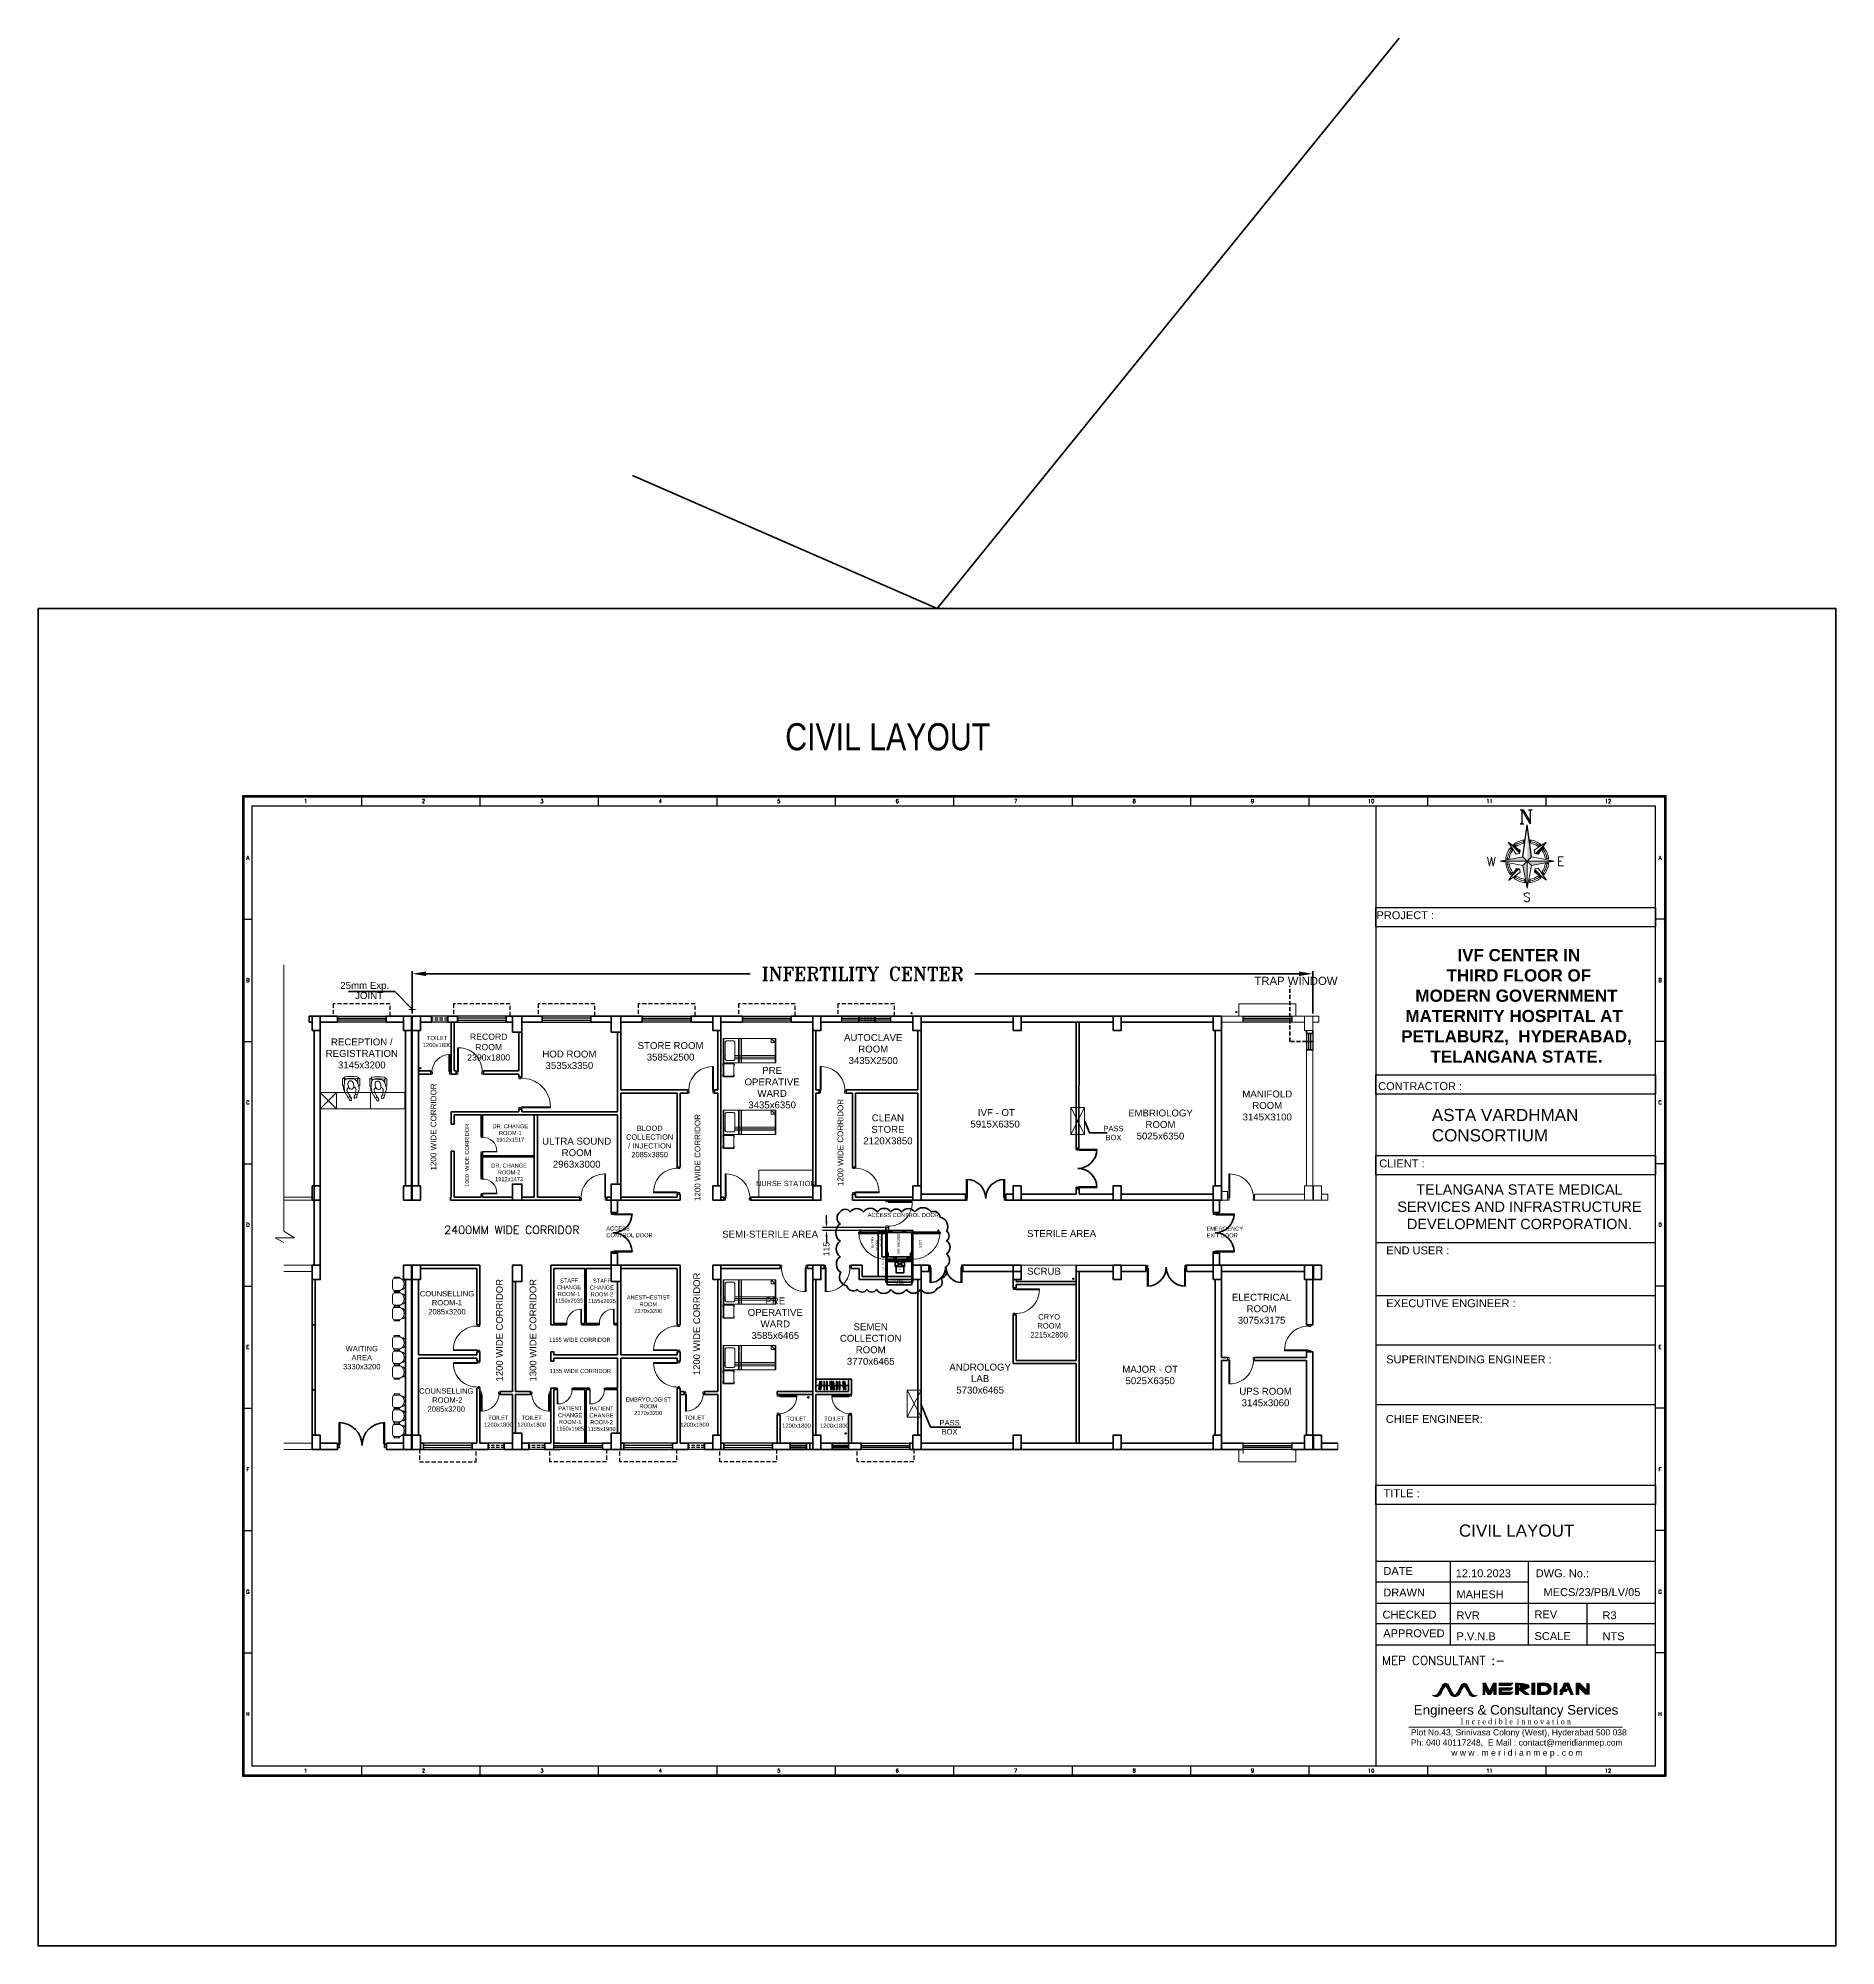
# Model space of a CAD drawing. Header units: millimetres. Extents: x 1380494 to 2061523, y -305664 to -174999.
# Drawn here: x 1889147 to 1955584, y -305664 to -235169 of the extents above; entities that cross this region are included whole.
import ezdxf
from ezdxf.enums import TextEntityAlignment as Align

# ---------------------------------------------------------------- set-up
doc = ezdxf.new("R2010")
doc.units = ezdxf.units.MM
doc.header["$LTSCALE"] = 600
doc.header["$MEASUREMENT"] = 0
doc.header["$PDMODE"] = 35
doc.linetypes.add('HIDDEN', pattern=[0.375, 0.25, -0.125])
doc.linetypes.add('Hidden 2mm', pattern=[3, 2, -1])
for name, color, linetype, lineweight in [('AHU-N Ducting', 30, 'Continuous', 0), ('AIR SHOWER', 7, 'Continuous', 35), ('col', 5, 'Continuous', 35), ('D.F', 251, 'Continuous', 5), ('DOOR', 144, 'Continuous', 13), ('funiture', 30, 'Continuous', 13), ('furniture', 30, 'Continuous', 9), ('FURNITURE WALL', 8, 'Continuous', 0), ('MEP_HVAC_VRF_COPPER_PIPE', 6, 'Continuous', 9), ('P-Wall', 250, 'Continuous', 35), ('toi-fix', 46, 'Continuous', 9), ('WIN', 151, 'Continuous', 9)]:
    doc.layers.add(name, color=color, linetype=linetype, lineweight=lineweight)
doc.layers.add('AREA', color=193, linetype='Continuous', plot=False)
for name, color, linetype in [('EXP JOINT', 3, 'Continuous'), ('Lines', 7, 'Continuous'), ('MEP_HVAC_COPPER_PIPE', 5, 'Continuous'), ('MEP_HVAC_DRAIN_PIPE', 7, 'Continuous'), ('TEXT', 250, 'Continuous'), ('TITLE', 7, 'Continuous'), ('wall', 1, 'Continuous'), ('walls', 1, 'Continuous'), ('Window', 4, 'Continuous')]:
    doc.layers.add(name, color=color, linetype=linetype)
doc.styles.add('ARIAL', font='arial.ttf')
doc.styles.add('IRFAN', font='romans.shx')
doc.styles.add('ROMANS', font='romans.shx')
doc.styles.add('ROMANT', font='romant.shx')
doc.styles.add('RT', font='romant.shx')
doc.styles.get("Standard").update_dxf_attribs({"font": 'stylu.ttf'})
doc.styles.add('style1', font='swisse.ttf', dxfattribs={"width": 0.8})
doc.dimstyles.new('BIGDFD', dxfattribs={"dimtxt": 8, "dimasz": 4, "dimexe": 1, "dimexo": 2, "dimtad": 1, "dimlfac": 10, "dimtxsty": 'Standard', "dimcen": 2.5, "dimclrd": 5, "dimclre": 3, "dimclrt": 1, "dimadec": 0, "dimazin": 0, "dimtfac": 1, "dimtmove": 0, "dimatfit": 3, "dimfxl": 1, "dimarcsym": 0})
doc.dimstyles.new('BIGDFD$0', dxfattribs={"dimtxt": 8, "dimasz": 4, "dimexe": 1, "dimexo": 2, "dimtad": 1, "dimlfac": 10, "dimtxsty": 'Standard', "dimcen": 2.5, "dimclrd": 5, "dimclre": 3, "dimclrt": 1, "dimadec": 0, "dimazin": 0, "dimtfac": 1, "dimtmove": 0, "dimatfit": 3, "dimfxl": 1, "dimarcsym": 0})
doc.dimstyles.new('CSB', dxfattribs={"dimscale": 150, "dimtxt": 1.5, "dimasz": 1.5, "dimexe": 1, "dimexo": 1, "dimgap": 1, "dimtad": 1, "dimdec": 0, "dimzin": 0, "dimdsep": 46, "dimtxsty": 'ROMANS', "dimblk": 'ARCHTICK', "dimcen": 1, "dimdle": 1, "dimclrd": 5, "dimclre": 5, "dimclrt": 6, "dimadec": 0, "dimazin": 0, "dimtfac": 1, "dimtdec": 0, "dimtix": 1, "dimtmove": 2, "dimatfit": 3, "dimldrblk": 'ARCHTICK', "dimfxl": 1, "dimtolj": 1, "dimtzin": 0, "dimarcsym": 0})
doc.dimstyles.get("Standard").update_dxf_attribs({"dimscale": 1.5, "dimtxt": 150, "dimasz": 150, "dimexe": 100, "dimexo": 100, "dimgap": 0.25, "dimtad": 0, "dimdec": 0, "dimzin": 0, "dimdsep": 46, "dimtxsty": 'ARIAL', "dimcen": 0.09, "dimdle": 100, "dimclrd": 7, "dimclre": 7, "dimclrt": 7, "dimadec": 0, "dimazin": 0, "dimtfac": 1, "dimtdec": 0, "dimtofl": 0, "dimtmove": 0, "dimatfit": 3, "dimfxl": 1, "dimtolj": 1, "dimtzin": 0, "dimarcsym": 0})

# ---------------------------------------------------------------- blocks, each defined once
blk = doc.blocks.new('A$C66962185')
at = {"layer": 'TITLE', "color": 7}
for p, q in [((30.11, -140930.66), (30.11, -140928.36)), ((60.37, -140930.66), (60.37, -140928.36)), ((90.64, -140930.66), (90.64, -140928.36)), ((120.9, -140930.66), (120.9, -140928.36)), ((151.16, -140930.66), (151.16, -140928.36)), ((181.42, -140930.66), (181.42, -140928.36)), ((211.69, -140930.66), (211.69, -140928.36)), ((241.95, -140930.66), (241.95, -140928.36)), ((272.21, -140930.66), (272.21, -140928.36)), ((302.47, -140930.66), (302.47, -140928.36)), ((332.74, -140930.66), (332.74, -140928.36)), ((363, -140959.61), (360.7, -140959.61)), ((363, -140990.86), (360.7, -140990.86)), ((363, -141022.1), (360.7, -141022.1)), ((363, -141053.35), (360.7, -141053.35)), ((363, -141084.59), (360.7, -141084.59)), ((363, -141115.84), (360.7, -141115.84)), ((363, -141147.08), (360.7, -141147.08))]:
    blk.add_line(p, q, dxfattribs=at)
at = {"layer": 'TITLE'}
for p, q in [((2.14, -140930.66), (360.7, -140930.66)), ((2.14, -141176.03), (2.14, -140930.66)), ((360.7, -141176.03), (360.7, -140930.66)), ((360.7, -141176.03), (2.14, -141176.03))]:
    blk.add_line(p, q, dxfattribs=at)
at = {"layer": 'TITLE', "color": 0}
for p, q in [((-0.15, -140959.61), (2.14, -140959.61)), ((-0.15, -140990.86), (2.14, -140990.86)), ((-0.15, -141022.1), (2.14, -141022.1)), ((-0.15, -141053.35), (2.14, -141053.35)), ((0, -141084.59), (2.14, -141084.59)), ((-0.15, -141115.84), (2.14, -141115.84)), ((-0.15, -141147.08), (2.14, -141147.08)), ((30.11, -141178.33), (30.11, -141176.03)), ((60.37, -141178.33), (60.37, -141176.03)), ((90.64, -141178.33), (90.64, -141176.03)), ((120.9, -141178.33), (120.9, -141176.03)), ((151.16, -141178.33), (151.16, -141176.03)), ((181.42, -141178.33), (181.42, -141176.03)), ((211.69, -141178.33), (211.69, -141176.03)), ((241.95, -141178.33), (241.95, -141176.03)), ((272.21, -141178.33), (272.21, -141176.03)), ((302.47, -141178.33), (302.47, -141176.03)), ((332.74, -141178.33), (332.74, -141176.03))]:
    blk.add_line(p, q, dxfattribs=at)
at = {"layer": 'TITLE', "color": 7, "const_width": 0.355}
blk.add_lwpolyline([(363, -140928.36), (363, -141178.33), (0, -141178.33), (0, -140928.36)], close=True, dxfattribs=at)
at = {"layer": 'TITLE', "color": 7, "style": 'ROMANS'}
for s, p in [('1', (15.75, -140929.48)), ('2', (45.89, -140929.48)), ('3', (76.15, -140929.48)), ('4', (106.41, -140929.48)), ('5', (136.67, -140929.48)), ('6', (166.94, -140929.48)), ('7', (197.2, -140929.48)), ('8', (227.46, -140929.48)), ('9', (257.73, -140929.48)), ('10', (287.99, -140929.48)), ('11', (318.25, -140929.48)), ('12', (348.51, -140929.48)), ('A', (361.83, -140943.96)), ('B', (361.83, -140975.21)), ('C', (361.83, -141006.45)), ('D', (361.83, -141037.7)), ('E', (361.83, -141068.94)), ('F', (361.83, -141100.19)), ('G', (361.83, -141131.44)), ('H', (361.83, -141162.68))]:
    blk.add_text(s, height=0.952, dxfattribs=at).set_placement(p, align=Align.MIDDLE)
at = {"layer": 'TITLE', "color": 0, "style": 'ROMANS'}
for s, p in [('A', (1.02, -140943.96)), ('B', (1.02, -140975.21)), ('C', (1.02, -141006.45)), ('D', (1.02, -141037.7)), ('E', (1.02, -141068.94)), ('F', (1.02, -141100.19)), ('G', (1.02, -141131.44)), ('H', (1.02, -141162.68)), ('1', (15.75, -141177.15)), ('2', (45.89, -141177.15)), ('3', (76.15, -141177.15)), ('4', (106.41, -141177.15)), ('5', (136.67, -141177.15)), ('6', (166.94, -141177.15)), ('7', (197.2, -141177.15)), ('8', (227.46, -141177.15)), ('9', (257.73, -141177.15)), ('10', (287.99, -141177.15)), ('11', (318.25, -141177.15)), ('12', (348.51, -141177.15))]:
    blk.add_text(s, height=0.952, dxfattribs=at).set_placement(p, align=Align.MIDDLE)
blk = doc.blocks.new('A$C772B36EA')
at = {"layer": 'TITLE', "color": 5}
for p in [(-343, 338), (338, 343)]:
    blk.add_line(p, (0, 2877), dxfattribs=at)
at = {"layer": 'TITLE', "color": 8, "lineweight": 5}
for p, q in [((-287, 1418), (-252, 1683)), ((-287, 1418), (-252, 1683)), ((270, 1421), (233, 1686)), ((270, 1421), (233, 1686)), ((270, 1421), (233, 1686)), ((553, 866), (1493, 1516)), ((858, 566), (1493, 1516)), ((-343, 338), (-2128, 0)), ((-2128, 0), (0, 0)), ((0, 0), (-2128, 0)), ((-338, -343), (-2128, 0)), ((-1432, 209), (-1695, 156)), ((-566, 858), (-1516, 1493)), ((-866, 553), (-1516, 1493)), ((-1173, 847), (-1326, 1068)), ((-865, 1160), (-1088, 1309)), ((-606, 597), (-866, 553)), ((-606, 597), (-566, 858)), ((0, 0), (-343, 338)), ((-343, 338), (0, 0)), ((-338, -343), (0, 0)), ((0, 0), (-338, -343)), ((0, 0), (338, 343)), ((338, 343), (0, 0)), ((0, 0), (343, -338)), ((343, -338), (0, 0)), ((0, 0), (0, -2128)), ((0, -2128), (0, 0)), ((0, 0), (2128, 0)), ((2128, 0), (0, 0)), ((338, 343), (2128, 0)), ((343, -338), (2128, 0)), ((597, 606), (553, 866)), ((597, 606), (858, 566)), ((847, 1173), (1068, 1326)), ((1160, 865), (1309, 1088)), ((1428, 230), (1692, 182)), ((-1428, -230), (-1692, -182)), ((-858, -566), (-1493, -1516)), ((-553, -866), (-1493, -1516)), ((-1160, -865), (-1309, -1088)), ((-847, -1173), (-1068, -1326)), ((-597, -606), (-858, -566)), ((-597, -606), (-553, -866)), ((-338, -343), (0, -2128)), ((-209, -1432), (-156, -1695)), ((343, -338), (0, -2128)), ((230, -1428), (182, -1692)), ((606, -597), (566, -858)), ((566, -858), (1516, -1493)), ((606, -597), (866, -553)), ((865, -1160), (1088, -1309)), ((866, -553), (1516, -1493)), ((1173, -847), (1326, -1068)), ((1432, -209), (1695, -156))]:
    blk.add_line(p, q, dxfattribs=at)
for radius, start, end in [(1702, 98.52692, 129.72625), (1575, 99.85136, 126.70773), (1702, 51.14269, 82.1348), (1575, 54.16121, 80.81434), (1702, 141.14269, 174.72625), (1575, 144.16121, 171.70773), (1447, 144.16121, 171.70773), (1447, 101.42181, 126.70773), (1447, 54.16121, 79.24868), (1447, 9.16121, 36.70773), (1575, 9.16121, 36.70773), (1702, 6.14269, 39.72625), (1702, 186.14269, 219.72625), (1575, 189.16121, 216.70773), (1447, 189.16121, 216.70773), (1702, 231.14269, 264.72625), (1575, 234.16121, 261.70773), (1447, 234.16121, 261.70773), (1702, 276.14269, 309.72625), (1447, 279.1612, 306.70773), (1575, 279.1612, 306.70773), (1447, 324.16121, 351.70773), (1575, 324.16121, 351.70773), (1702, 321.14269, 354.72625)]:
    blk.add_arc((0, 0), radius, start, end, dxfattribs=at)
for points in [[(-252, 1683), (-340, 1668), (-287, 1418)], [(233, 1686), (320, 1672), (270, 1421)], [(1493, 1516), (858, 566), (597, 606)], [(-2128, 0), (-343, 338), (0, 0)], [(-1684, 245), (-1695, 156), (-1432, 209)], [(-1516, 1493), (-566, 858), (-606, 597)], [(-1326, 1068), (-1380, 997), (-1173, 847)], [(-1088, 1309), (-1017, 1365), (-865, 1160)], [(0, -2128), (-338, -343), (0, 0)], [(2128, 0), (343, -338), (0, 0)], [(1068, 1326), (997, 1380), (847, 1173)], [(1309, 1088), (1365, 1017), (1160, 865)], [(1680, 271), (1692, 182), (1428, 230)], [(-1680, -271), (-1692, -182), (-1428, -230)], [(-1493, -1516), (-858, -566), (-597, -606)], [(-1309, -1088), (-1365, -1017), (-1160, -865)], [(-1068, -1326), (-997, -1380), (-847, -1173)], [(-245, -1684), (-156, -1695), (-209, -1432)], [(271, -1680), (182, -1692), (230, -1428)], [(1516, -1493), (566, -858), (606, -597)], [(1088, -1309), (1017, -1365), (865, -1160)], [(1326, -1068), (1380, -997), (1173, -847)], [(1684, -245), (1695, -156), (1432, -209)]]:
    blk.add_solid(points, dxfattribs=at)
at = {"layer": 'TITLE', "color": 5}
blk.add_solid([(0, 2877), (338, 343), (0, 0)], dxfattribs=at)
blk = doc.blocks.new('MECS')
at = {"layer": 'AHU-N Ducting', "lineweight": 0}
for color, points in [(160, [(0.513, 0.909, -0.255342), (0.515, 0.912, -0.046847), (0.522, 0.929, -0.026654), (0.534, 0.952, -0.067185), (0.556, 0.983, -0.027641), (0.574, 1.003), (0.577, 1.006, 0.172136), (0.551, 1.012, 0.247314), (0.52, 0.99), (0.472, 0.896, -0.018001), (0.47, 0.892, -0.031918), (0.466, 0.887, -0.107063), (0.458, 0.878, -0.068722), (0.445, 0.87, -0.110082), (0.433, 0.866, -0.048168), (0.422, 0.865, -0.255342), (0.422, 0.865, -0.105522), (0.41, 0.866, -0.052874), (0.399, 0.87, 0.050549), (0.409, 0.862, 0.15879), (0.448, 0.851, 0.025573), (0.455, 0.852, 0.056901), (0.47, 0.858, 0.076128), (0.493, 0.875, 0.056355), (0.507, 0.895)]), (150, [(0.574, 1.003), (0.556, 0.983, -0.088717), (0.599, 0.909), (0.606, 0.895, 0.090805), (0.626, 0.869, 0.094622), (0.647, 0.865, 0.097626), (0.668, 0.869, -0.179862), (0.639, 0.896), (0.591, 0.99, 0.136823), (0.577, 1.006, 0.004233)]), (160, [(0.739, 0.909, -0.255342), (0.74, 0.912, -0.046847), (0.747, 0.929, -0.026654), (0.759, 0.952, -0.067185), (0.781, 0.983, -0.027641), (0.799, 1.003), (0.802, 1.006, 0.172136), (0.776, 1.012, 0.247314), (0.745, 0.99), (0.697, 0.896, -0.018001), (0.695, 0.892, -0.031918), (0.691, 0.887, -0.107063), (0.683, 0.878, -0.068722), (0.67, 0.87, -0.110082), (0.658, 0.866, -0.048168), (0.647, 0.865, -0.255342), (0.647, 0.865, -0.105522), (0.635, 0.866, -0.052874), (0.624, 0.87, 0.050549), (0.634, 0.862, 0.15879), (0.673, 0.851, 0.025573), (0.68, 0.852, 0.056901), (0.695, 0.858, 0.076128), (0.718, 0.875, 0.056355), (0.732, 0.895)]), (150, [(0.799, 1.003), (0.781, 0.983, -0.082822), (0.824, 0.909), (0.831, 0.895, 0.090805), (0.851, 0.869, 0.094622), (0.872, 0.865, 0.097626), (0.893, 0.869, -0.179862), (0.864, 0.896), (0.816, 0.99, 0.136823), (0.802, 1.006, 0.004233)]), (1, [(1.03, 0.944), (1.071, 0.876), (1.098, 0.876), (1.139, 0.944), (1.139, 0.876), (1.167, 0.876), (1.167, 1.012), (1.132, 1.012), (1.086, 0.92), (1.037, 1.012), (1.003, 1.012), (1.003, 0.876), (1.03, 0.876)]), (251, [(1.201, 1.012), (1.201, 0.985), (1.337, 0.985), (1.364, 1.012)]), (251, [(1.201, 0.957), (1.201, 0.876), (1.337, 0.876), (1.364, 0.903), (1.228, 0.903), (1.228, 0.93), (1.337, 0.93), (1.364, 0.957)]), (251, [(1.398, 0.876), (1.432, 0.876), (1.432, 1.012), (1.398, 1.012)]), (251, [(1.63, 1.012), (1.596, 1.012), (1.596, 0.876), (1.63, 0.876)]), (251, [(1.896, 1.012), (1.862, 1.012), (1.862, 0.876), (1.896, 0.876)]), (251, [(2.011, 0.913), (2.027, 0.94), (1.943, 0.94), (1.93, 0.913)]), (251, [(2.011, 0.99), (2.064, 0.876), (2.093, 0.876), (2.039, 1.012), (1.984, 1.012), (1.956, 0.94), (1.989, 0.94)]), (251, [(2.161, 0.959), (2.243, 0.876), (2.291, 0.876), (2.291, 1.012), (2.257, 1.012), (2.257, 0.924), (2.168, 1.012), (2.127, 1.012), (2.127, 0.876), (2.161, 0.876)]), (160, [(0.689, 0.865, -0.097626), (0.668, 0.869, -0.097626), (0.647, 0.865, -0.094622), (0.626, 0.869, 0.087249), (0.652, 0.853, 0.25446), (0.712, 0.87, -0.106044)]), (150, [(0.914, 0.865, -0.097626), (0.893, 0.869, -0.097626), (0.872, 0.865, -0.094622), (0.851, 0.869, 0.087249), (0.877, 0.853, 0.25446), (0.937, 0.87, -0.106044)]), (251, [(1.976, 0.913), (1.945, 0.913), (1.93, 0.876), (1.959, 0.876)])]:
    blk.add_hatch(color=color, dxfattribs=at).paths.add_polyline_path(points)
h = blk.add_hatch(color=251, dxfattribs=at)
edge = h.paths.add_edge_path()
edge.add_ellipse((1.446, 0.971), major_axis=(-0.116, 0), ratio=0.352941, start_angle=110.1798, end_angle=270)
edge.add_line((1.446, 1.012), (1.446, 0.992))
edge.add_ellipse((1.446, 0.971), major_axis=(-0.0701, 0), ratio=0.291522, start_angle=90, end_angle=270, ccw=False)
edge.add_line((1.446, 0.951), (1.446, 0.93))
edge.add_line((1.446, 0.93), (1.519, 0.876))
edge.add_line((1.519, 0.876), (1.562, 0.876))
edge.add_line((1.562, 0.876), (1.486, 0.933))
h = blk.add_hatch(color=251, dxfattribs=at)
h.paths.add_polyline_path([(1.664, 0.876), (1.759, 0.876, 1), (1.759, 1.012), (1.664, 1.012)])
h.paths.add_polyline_path([(1.698, 0.985), (1.751, 0.985, -1), (1.751, 0.903), (1.698, 0.903)], flags=16)
at = {"layer": 'AHU-N Ducting', "color": 160, "lineweight": 0}
for p, q in [((0.472, 0.896, -0.005), (0.52, 0.99, -0.005)), ((0.697, 0.896, -0.005), (0.745, 0.99, -0.005)), ((0.507, 0.895, -0.005), (0.513, 0.909, -0.005)), ((0.732, 0.895, -0.005), (0.739, 0.909, -0.005))]:
    blk.add_line(p, q, dxfattribs=at)
at = {"layer": 'AHU-N Ducting', "color": 150, "lineweight": 0}
for p, q in [((0.639, 0.896, -0.005), (0.591, 0.99, -0.005)), ((0.864, 0.896, -0.005), (0.816, 0.99, -0.005)), ((0.606, 0.895, -0.005), (0.599, 0.909, -0.005))]:
    blk.add_line(p, q, dxfattribs=at)
at = {"layer": 'AHU-N Ducting', "color": 1, "lineweight": 0}
for p, q in [((1.003, 1.012, -0.005), (1.037, 1.012, -0.005)), ((1.03, 0.944, -0.005), (1.071, 0.876, -0.005)), ((1.03, 0.876, -0.005), (1.03, 0.944, -0.005)), ((1.03, 0.876, -0.005), (1.03, 0.944, -0.005)), ((1.037, 1.012, -0.005), (1.086, 0.92, -0.005)), ((1.132, 1.012, -0.005), (1.086, 0.92, -0.005)), ((1.139, 0.944, -0.005), (1.098, 0.876, -0.005)), ((1.167, 1.012, -0.005), (1.132, 1.012, -0.005)), ((1.134, 1.012, -0.005), (1.162, 1.012, -0.005)), ((1.139, 0.876, -0.005), (1.139, 0.944, -0.005)), ((1.139, 0.876, -0.005), (1.139, 0.944, -0.005)), ((1.167, 0.876, -0.005), (1.167, 1.012, -0.005)), ((1.03, 0.876, -0.005), (1.003, 0.876, -0.005)), ((1.071, 0.876, -0.005), (1.098, 0.876, -0.005)), ((1.139, 0.876, -0.005), (1.167, 0.876, -0.005))]:
    blk.add_line(p, q, dxfattribs=at)
at = {"layer": 'AHU-N Ducting', "color": 251, "lineweight": 0}
for p, q in [((1.201, 1.012, -0.005), (1.364, 1.012, -0.005)), ((1.201, 0.985, -0.005), (1.201, 1.012, -0.005)), ((1.201, 0.985, -0.005), (1.337, 0.985, -0.005)), ((1.201, 0.957, -0.005), (1.364, 0.957, -0.005)), ((1.201, 0.876, -0.005), (1.201, 0.957, -0.005)), ((1.228, 0.93, -0.005), (1.337, 0.93, -0.005)), ((1.228, 0.903, -0.005), (1.228, 0.93, -0.005)), ((1.337, 0.985, -0.005), (1.364, 1.012, -0.005)), ((1.337, 0.93, -0.005), (1.364, 0.957, -0.005)), ((1.398, 1.012, -0.005), (1.432, 1.012, -0.005)), ((1.398, 1.012, -0.005), (1.398, 0.876, -0.005)), ((1.432, 1.012, -0.005), (1.432, 0.876, -0.005)), ((1.446, 1.012, -0.005), (1.446, 0.992, -0.005)), ((1.446, 0.93, -0.005), (1.446, 0.951, -0.005)), ((1.446, 0.93, -0.005), (1.519, 0.876, -0.005)), ((1.486, 0.933, -0.005), (1.562, 0.876, -0.005)), ((1.596, 1.012, -0.005), (1.63, 1.012, -0.005)), ((1.596, 0.876, -0.005), (1.596, 1.012, -0.005)), ((1.63, 1.012, -0.005), (1.63, 0.876, -0.005)), ((1.664, 1.012, -0.005), (1.759, 1.012, -0.005)), ((1.664, 1.012, -0.005), (1.664, 0.876, -0.005)), ((1.698, 0.985, -0.005), (1.751, 0.985, -0.005)), ((1.698, 0.985, -0.005), (1.698, 0.903, -0.005)), ((1.862, 1.012, -0.005), (1.896, 1.012, -0.005)), ((1.862, 0.876, -0.005), (1.862, 1.012, -0.005)), ((1.896, 1.012, -0.005), (1.896, 0.876, -0.005)), ((1.93, 0.913, -0.005), (1.943, 0.94, -0.005)), ((2.027, 0.94, -0.005), (1.943, 0.94, -0.005)), ((1.956, 0.94, -0.005), (1.984, 1.012, -0.005)), ((1.984, 1.012, -0.005), (2.039, 1.012, -0.005)), ((1.989, 0.94, -0.005), (2.011, 0.99, -0.005)), ((2.064, 0.876, -0.005), (2.011, 0.99, -0.005)), ((2.027, 0.94, -0.005), (2.011, 0.913, -0.005)), ((2.093, 0.876, -0.005), (2.039, 1.012, -0.005)), ((2.127, 1.012, -0.005), (2.168, 1.012, -0.005)), ((2.127, 0.876, -0.005), (2.127, 1.012, -0.005)), ((2.243, 0.876, -0.005), (2.161, 0.959, -0.005)), ((2.161, 0.876, -0.005), (2.161, 0.959, -0.005)), ((2.168, 1.012, -0.005), (2.257, 0.924, -0.005)), ((2.257, 0.924, -0.005), (2.257, 1.012, -0.005)), ((1.201, 0.876, -0.005), (1.337, 0.876, -0.005)), ((1.228, 0.903, -0.005), (1.364, 0.903, -0.005)), ((1.337, 0.876, -0.005), (1.364, 0.903, -0.005)), ((1.398, 0.876, -0.005), (1.432, 0.876, -0.005)), ((1.519, 0.876, -0.005), (1.562, 0.876, -0.005)), ((1.596, 0.876, -0.005), (1.63, 0.876, -0.005)), ((1.664, 0.876, -0.005), (1.759, 0.876, -0.005)), ((1.698, 0.903, -0.005), (1.751, 0.903, -0.005)), ((1.862, 0.876, -0.005), (1.896, 0.876, -0.005)), ((2.011, 0.913, -0.005), (1.93, 0.913, -0.005)), ((1.93, 0.876, -0.005), (1.945, 0.913, -0.005)), ((1.959, 0.876, -0.005), (1.93, 0.876, -0.005)), ((1.959, 0.876, -0.005), (1.976, 0.913, -0.005)), ((2.064, 0.876, -0.005), (2.093, 0.876, -0.005)), ((2.127, 0.876, -0.005), (2.161, 0.876, -0.005))]:
    blk.add_line(p, q, dxfattribs=at)
at = {"layer": 'AHU-N Ducting', "color": 251, "lineweight": 0, "ltscale": 0.85}
blk.add_line((0.117, 0.483, -0.006), (2.686, 0.483, -0.006), dxfattribs=at)
at = {"layer": 'AHU-N Ducting', "color": 160, "lineweight": 0}
for centre, radius, start, end in [((0.742, 0.829, -0.005), 0.242, 132.9373, 160.5981), ((0.556, 0.972, -0.005), 0.0401, 90, 153.0888), ((0.556, 0.972, -0.005), 0.0401, 26.9112, 90), ((0.967, 0.829, -0.005), 0.242, 132.9373, 160.5981), ((0.781, 0.972, -0.005), 0.0401, 90, 153.0888), ((0.781, 0.972, -0.005), 0.0401, 26.9112, 90), ((0.445, 0.916, -0.005), 0.0652, 225.1548, 282.2607), ((0.422, 0.921, -0.005), 0.0561, 245.9054, 270.1184), ((0.422, 0.921, -0.005), 0.0561, 270, 333.0888), ((0.425, 0.94, -0.005), 0.0938, 291.3378, 331.2105), ((0.686, 0.936, -0.005), 0.09, 207.3023, 248.0019), ((0.67, 0.916, -0.005), 0.0652, 225.1548, 282.2607), ((0.647, 0.921, -0.005), 0.0561, 245.9054, 270.1184), ((0.647, 0.921, -0.005), 0.0561, 270, 333.0888), ((0.666, 0.916, -0.005), 0.0652, 257.808, 314.8452), ((0.689, 0.921, -0.005), 0.0561, 245.9054, 270.1184), ((0.65, 0.94, -0.005), 0.0938, 291.3378, 331.2105)]:
    blk.add_arc(centre, radius, start, end, dxfattribs=at)
at = {"layer": 'AHU-N Ducting', "color": 150, "lineweight": 0}
for centre, radius, start, end in [((0.369, 0.826, -0.005), 0.244, 19.8278, 40.1072), ((0.579, 0.816, -0.005), 0.262, 20.8244, 39.7594), ((0.646, 0.921, -0.005), 0.0561, 248.4971, 270.1184), ((0.689, 0.925, -0.005), 0.06, 206.9112, 270), ((0.689, 0.921, -0.005), 0.0561, 206.9112, 270), ((0.689, 0.921, -0.005), 0.0561, 206.9112, 270), ((0.647, 0.921, -0.005), 0.0561, 270, 292.3036), ((0.911, 0.936, -0.005), 0.09, 207.3023, 248.0019), ((0.872, 0.921, -0.005), 0.0561, 248.4971, 270.1184), ((0.914, 0.921, -0.005), 0.0561, 206.9112, 270), ((0.872, 0.921, -0.005), 0.0561, 270, 292.3036), ((0.891, 0.916, -0.005), 0.0652, 257.7393, 314.8452), ((0.914, 0.921, -0.005), 0.0561, 245.9054, 270.1184)]:
    blk.add_arc(centre, radius, start, end, dxfattribs=at)
at = {"layer": 'AHU-N Ducting', "color": 251, "lineweight": 0}
for centre, radius in [((1.751, 0.944, -0.005), 0.0409), ((1.759, 0.944, -0.005), 0.0681)]:
    blk.add_arc(centre, radius, 270, 90, dxfattribs=at)
for major_axis, ratio, start_param in [((-0.116, 0), 0.352941, 1.923001), ((-0.0701, 0), 0.291522, 1.570796)]:
    blk.add_ellipse((1.446, 0.971, -0.005), major_axis=major_axis, ratio=ratio, start_param=start_param, end_param=4.712389, dxfattribs=at)
at = {"layer": 'AHU-N Ducting', "color": 251, "lineweight": 0, "attachment_point": 1, "style": 'ARIAL'}
for s, insert, char_height, width in [('{\\C1;Engineers & Consultancy Services \\P}', (0.175, 0.749, -0.015), 0.11475, 24.25437), ('{\\C252;Plot No.43, Srinivasa Colony (West), Hyderabad 500 038\\PPh: 040 40117248,  E Mail : contact@meridianmep.com\\P                 w w w . m e r i d i a n m e p . c o m }', (0.141, 0.458, -0.006), 0.07344, 2.63264)]:
    blk.add_mtext(s, dxfattribs=dict(at, insert=insert, char_height=char_height, width=width))
at = {"layer": 'AHU-N Ducting', "color": 251, "lineweight": 0, "ltscale": 0.85, "insert": (1.402, 0.551, -0.006), "char_height": 0.06518, "attachment_point": 5, "line_spacing_factor": 0.6, "style": 'ARIAL'}
blk.add_mtext('{\\FBatang|c0;\\C5;I n c r e d i b l e  i n n o v a t i o n\\P}', dxfattribs=at)
blk = doc.blocks.new('A$C19B8274B')
at = {"layer": 'DOOR'}
blk.add_line((-45, 925), (-80, 925), dxfattribs=at)
at = {"layer": 'DOOR', "color": 8}
for p, q in [((-80, 50), (-80, 925)), ((-45, 50), (-45, 925)), ((-45, 50), (-80, 50)), ((-955, -50), (-955, -47.5)), ((-940, -35), (-942.5, -35)), ((-60, -35), (-57.5, -35)), ((-45, -50), (-45, -47.5))]:
    blk.add_line(p, q, dxfattribs=at)
for points in [[(-940, 15), (-955, 15), (-955, 50), (-1000, 50), (-1000, -50), (-955, -50)], [(-940, -35), (-940, 15)], [(-60, 15), (-45, 15), (-45, 50), (0, 50), (0, -50), (-45, -50)], [(-60, -35), (-60, 15)]]:
    blk.add_lwpolyline(points, dxfattribs=at)
for centre, radius, start, end in [((-80, 50), 875, 90, 182.292443), ((-955, -35), 12.5, 270, 0), ((-45, -35), 12.5, 180, 270)]:
    blk.add_arc(centre, radius, start, end, dxfattribs=at)
blk = doc.blocks.new('A$C45A5314D')
at = {"layer": 'furniture', "color": 8, "ltscale": 0.75}
for p, q in [((-1962, 946), (-1950, 946)), ((-1962, 946), (-1950, 946)), ((-1962, 946), (-1962, 887)), ((-1962, 944), (-1950, 944)), ((-1962, 943), (-1950, 943)), ((-1962, 941), (-1950, 941)), ((-1962, 939), (-1950, 939)), ((-1962, 936), (-1950, 936)), ((-1962, 932), (-1950, 932)), ((-1962, 927), (-1950, 927)), ((-1962, 921), (-1950, 921)), ((-1962, 913), (-1950, 913)), ((-1962, 907), (-1950, 907)), ((-1962, 902), (-1950, 902)), ((-1962, 898), (-1950, 898)), ((-1962, 895), (-1950, 895)), ((-1962, 892), (-1950, 892)), ((-1962, 891), (-1950, 891)), ((-1962, 889), (-1950, 889)), ((-1962, 888), (-1950, 888)), ((-1962, 887), (-1950, 887)), ((-1950, 967), (-1550, 967)), ((-1950, 467), (-1950, 967)), ((-1930, 948), (-1930, 487)), ((-1930, 948), (-1550, 948)), ((-1550, 967), (-1550, 467)), ((-1538, 946), (-1550, 946)), ((-1538, 946), (-1550, 946)), ((-1538, 944), (-1550, 944)), ((-1538, 943), (-1550, 943)), ((-1538, 941), (-1550, 941)), ((-1538, 939), (-1550, 939)), ((-1538, 936), (-1550, 936)), ((-1538, 932), (-1550, 932)), ((-1538, 927), (-1550, 927)), ((-1538, 921), (-1550, 921)), ((-1538, 913), (-1550, 913)), ((-1538, 907), (-1550, 907)), ((-1538, 902), (-1550, 902)), ((-1538, 898), (-1550, 898)), ((-1538, 895), (-1550, 895)), ((-1538, 892), (-1550, 892)), ((-1538, 891), (-1550, 891)), ((-1538, 889), (-1550, 889)), ((-1538, 888), (-1550, 888)), ((-1538, 887), (-1550, 887)), ((-1538, 946), (-1538, 887)), ((-1962, 545), (-1950, 545)), ((-1962, 545), (-1950, 545)), ((-1962, 545), (-1962, 486)), ((-1962, 543), (-1950, 543)), ((-1962, 542), (-1950, 542)), ((-1962, 540), (-1950, 540)), ((-1962, 538), (-1950, 538)), ((-1962, 535), (-1950, 535)), ((-1962, 531), (-1950, 531)), ((-1962, 526), (-1950, 526)), ((-1962, 520), (-1950, 520)), ((-1962, 512), (-1950, 512)), ((-1962, 506), (-1950, 506)), ((-1962, 501), (-1950, 501)), ((-1962, 497), (-1950, 497)), ((-1962, 494), (-1950, 494)), ((-1962, 491), (-1950, 491)), ((-1962, 490), (-1950, 490)), ((-1962, 488), (-1950, 488)), ((-1962, 487), (-1950, 487)), ((-1962, 486), (-1950, 486)), ((-1962, 486), (-1950, 486)), ((-1550, 467), (-1950, 467)), ((-1550, 487), (-1930, 487)), ((-1538, 545), (-1550, 545)), ((-1538, 545), (-1550, 545)), ((-1538, 543), (-1550, 543)), ((-1538, 542), (-1550, 542)), ((-1538, 540), (-1550, 540)), ((-1538, 538), (-1550, 538)), ((-1538, 535), (-1550, 535)), ((-1538, 531), (-1550, 531)), ((-1538, 526), (-1550, 526)), ((-1538, 520), (-1550, 520)), ((-1538, 512), (-1550, 512)), ((-1538, 506), (-1550, 506)), ((-1538, 501), (-1550, 501)), ((-1538, 497), (-1550, 497)), ((-1538, 494), (-1550, 494)), ((-1538, 491), (-1550, 491)), ((-1538, 490), (-1550, 490)), ((-1538, 488), (-1550, 488)), ((-1538, 487), (-1550, 487)), ((-1538, 486), (-1550, 486)), ((-1538, 545), (-1538, 486))]:
    blk.add_line(p, q, dxfattribs=at)
at = {"layer": 'furniture', "color": 8}
for p, q in [((0, 450), (-1950, 450)), ((-1950, 450), (-1950, -450)), ((-1920, 450), (-1920, -450)), ((-1920, 300), (-1869, 300)), ((-1920, 241), (-1869, 241)), ((-1920, 182), (-1869, 182)), ((-1869, 313), (-1869, -313)), ((-1572, 362), (-1820, 362)), ((-1523, 313), (-1523, -313)), ((-1523, 300), (-30, 300)), ((-1523, 241), (-30, 241)), ((-1523, 182), (-30, 182)), ((-1377, -450), (-1377, 450)), ((-1327, -450), (-1327, 450)), ((-1277, -450), (-1277, 450)), ((-30, -450), (-30, 450)), ((0, -450), (0, 450)), ((-1950, -450), (0, -450)), ((-1820, -362), (-1572, -362)), ((-180, -450), (-30, -300)), ((-180, -450), (-180, -300)), ((-30, -300), (-180, -300))]:
    blk.add_line(p, q, dxfattribs=at)
at = {"layer": 'furniture', "color": 8, "ltscale": 0.75}
for centre, start, end in [((-1876, 917), 161.07537, 198.92466), ((-1624, 917), 341.07537, 18.92466), ((-1876, 516), 161.07537, 198.92466), ((-1624, 516), 341.07537, 18.92466)]:
    blk.add_arc(centre, 91.1, start, end, dxfattribs=at)
at = {"layer": 'furniture', "color": 8}
for centre, start, end in [((-1820, 313), 90.00001, 180.00001), ((-1572, 313), 0.00001, 90.00001), ((-1820, -313), 180.00001, 270.00001), ((-1572, -313), 270.00001, 0.00001)]:
    blk.add_arc(centre, 49.2, start, end, dxfattribs=at)
blk = doc.blocks.new('750')
at = {"layer": 'DOOR', "color": 8}
for p, q in [((-50, 705), (-47.5, 705)), ((-50, 45), (-47.5, 45)), ((-35, 690), (-35, 692.5)), ((-35, 60), (-35, 57.5)), ((50, 45), (50, 80)), ((50, 80), (675, 80)), ((50, 45), (675, 45)), ((675, 45), (675, 80))]:
    blk.add_line(p, q, dxfattribs=at)
for points in [[(15, 690), (15, 705), (50, 705), (50, 750), (-50, 750), (-50, 705)], [(15, 60), (15, 45), (50, 45), (50, 0), (-50, 0), (-50, 45)], [(-35, 690), (15, 690)], [(-35, 60), (15, 60)]]:
    blk.add_lwpolyline(points, dxfattribs=at)
for centre, radius, start, end in [((-35, 705), 12.5, 180, 270), ((15, 45), 660, 0, 90), ((-35, 45), 12.5, 90, 180)]:
    blk.add_arc(centre, radius, start, end, dxfattribs=at)
blk = doc.blocks.new('W1800')
at = {"layer": 'wall', "color": 7}
for p, q in [((0, -58), (0, 173)), ((1800, 173), (1800, -58))]:
    blk.add_line(p, q, dxfattribs=at)
at = {"layer": 'Window'}
for p, q in [((0, 173), (1800, 173)), ((0, 98), (1800, 98)), ((1800, 18), (0, 18)), ((1800, -58), (0, -58))]:
    blk.add_line(p, q, dxfattribs=at)
blk = doc.blocks.new('CH1')
for p, q in [((7.8, 8.9), (15.5, 8.9)), ((8.9, 10.6), (16.1, 10.6)), ((18.7, -5.7), (18.7, 5.7)), ((7.8, -8.9), (15.5, -8.9)), ((8.9, -10.6), (16.1, -10.6))]:
    blk.add_line(p, q)
for centre, radius, start, end in [((11.3, 0), 11.3, 141.456, 218.544), ((11.3, 0), 9.53, 111.6314, 248.3686), ((2.9, 6.2), 0.935, 339.0298, 121.3377), ((9.8, 9.9), 1.13, 139.8035, 247.8585), ((15.5, 5.7), 3.19, 0, 90), ((15.2, 9.9), 1.13, 292.1415, 40.1965), ((2.9, -6.2), 0.935, 238.6623, 20.9702), ((9.8, -9.9), 1.13, 112.1415, 220.1965), ((15.5, -5.7), 3.19, 270, 0), ((15.2, -9.9), 1.13, 319.8035, 67.8585)]:
    blk.add_arc(centre, radius, start, end)
blk = doc.blocks.new('A$C32852038')
at = {"xscale": 25.40000009536743, "yscale": 25.39999985694885, "zscale": 25.39999999999785, "rotation": 90}
blk.add_blockref('CH1', (0, -476), dxfattribs=at)
blk = doc.blocks.new('*D222')
at = {"layer": 'D.F', "color": 5, "lineweight": -2}
for p, q in [((1902975, -339157), (1902975, -337595)), ((1936250, -339157), (1936250, -337595)), ((1903475, -337695), (1915457, -337695)), ((1935750, -337695), (1923768, -337695))]:
    blk.add_line(p, q, dxfattribs=at)
at = {"layer": 'D.F', "color": 5}
for points in [[(1903475, -337612), (1903475, -337778), (1902975, -337695)], [(1935750, -337778), (1935750, -337612), (1936250, -337695)]]:
    blk.add_solid(points, dxfattribs=at)
at = {"layer": 'Defpoints', "color": 0}
for p in [(1902975, -337695), (1902975, -339257), (1936250, -339257)]:
    blk.add_point(p, dxfattribs=at)
at = {"layer": 'D.F', "color": 7, "insert": (1919613, -337695), "char_height": 750, "attachment_point": 5, "style": 'ROMANT'}
blk.add_mtext('\\A1;{\\H0.6667x;INFERTILITY CENTER}', dxfattribs=at)
blk = doc.blocks.new('A$C749C31A5')
for p, q in [((88, 617), (96, 677)), ((99, 684), (126, 712)), ((132, 715), (163, 726)), ((173, 725), (195, 716)), ((288, 755), (275, 799)), ((280, 806), (329, 804)), ((281, 738), (283, 739)), ((336, 674), (281, 730)), ((396, 718), (325, 666)), ((325, 666), (373, 594)), ((343, 795), (380, 706)), ((506, 518), (396, 718)), ((0, 297), (0, 75)), ((12, 63), (54, 63)), ((18, 315), (39, 315)), ((36, 63), (36, 56)), ((54, 38), (57, 38)), ((72, 221), (72, 80)), ((158, 607), (82, 617)), ((98, 157), (129, 119)), ((126, 448), (127, 450)), ((127, 450), (130, 478)), ((129, 119), (169, 94)), ((130, 478), (136, 515)), ((136, 515), (142, 548)), ((142, 548), (152, 585)), ((162, 371), (148, 385)), ((152, 585), (158, 607)), ((179, 362), (162, 371)), ((169, 94), (423, 80)), ((206, 350), (179, 362)), ((207, 359), (202, 318)), ((212, 380), (207, 359)), ((221, 397), (212, 380)), ((287, 145), (314, 146)), ((314, 146), (334, 149)), ((334, 149), (360, 158)), ((383, 333), (356, 388)), ((384, 366), (370, 361)), ((373, 594), (409, 525)), ((417, 401), (384, 366)), ((409, 525), (429, 481)), ((432, 457), (428, 425)), ((510, 141), (510, 80)), ((531, 330), (512, 501)), ((514, 154), (515, 164)), ((515, 164), (531, 321)), ((524, 38), (527, 38)), ((527, 63), (569, 63)), ((531, 315), (563, 315)), ((544, 425), (544, 315)), ((545, 63), (545, 56)), ((581, 297), (581, 75))]:
    blk.add_line(p, q)
for centre, major_axis, start_param, end_param in [((109, 675), (9.48, 9.48), 1.575781, 2.235741), ((136, 702), (-9.48, 9.48), -0.459579, 0.004984), ((208, 587), (-44.7, 44.7), -0.389622, 0.44073), ((168, 713), (9.48, 9.48), 0.392715, 1.111217), ((224, 675), (31.1, 31.1), 1.473299, 2.900347), ((182, 650), (3.16, 3.16), 4.322767, 6.041939), ((193, 712), (-3.16, 3.16), 3.044095, 5.105104), ((280, 801), (-3.64, 3.64), -0.820791, 1.065616), ((284, 734), (3.64, 3.64), 1.454932, 3.132464), ((273, 751), (-10.9, 10.9), 3.025729, 4.207208), ((329, 789), (10.9, 10.9), 5.894858, 7.03319), ((18, 297), (12.6, 12.6), 0.785398, 2.356194), ((12, 75), (8.63, 8.63), 2.356194, 3.926991), ((107, 403), (-63.2, 63.2), 0.524594, 1.034846), ((1343, 718), (-365, 1316), 1.549601, 1.723123), ((1922, -82), (-1392, 1392), 0.422326, 0.524594), ((54, 56), (-13, 13), 0.785398, 2.356194), ((54, 80), (-12.6, 12.6), 2.356194, 3.926991), ((88, 41), (-22.2, 22.2), -0.785398, 2.356194), ((291, 2090), (-38, 2027), 3.022801, 3.222589), ((291, 2090), (-2089, 53), 1.499279, 1.693085), ((197, 437), (50.6, 50.6), 2.20036, 3.165612), ((444, 312), (236, 54), 2.890446, 3.399922), ((277, 356), (-49.3, 49.3), -0.268954, 0.150173), ((318, 235), (67.3, 67.3), 2.74069, 3.590533), ((291, 334), (67.6, 67.6), 0.764553, 1.316959), ((293, 360), (-49, 49), 4.341426, 5.496709), ((336, 210), (-40.8, 40.8), 2.779238, 3.730613), ((148, 247), (-177, 177), 3.73355, 4.276249), ((384, 431), (-31.6, 31.6), 3.183154, 3.79164), ((418, 179), (-70, 70), 2.402881, 3.670313), ((388, 463), (-31.6, 31.6), 3.79164, 4.353509), ((493, 41), (-22.2, 22.2), 2.356194, 5.497787), ((467, 496), (31.6, 31.6), 5.612395, 6.001159), ((527, 80), (-12.6, 12.6), 0.785398, 2.356194), ((500, 425), (31.1, 31.1), 5.497787, 6.69493), ((527, 56), (13, 13), 3.926991, 5.497787), ((487, 325), (-31.6, 31.6), 3.824541, 4.041599), ((563, 297), (12.6, 12.6), 5.497787, 7.068583), ((569, 75), (-8.63, 8.63), 2.356194, 3.926991)]:
    blk.add_ellipse(centre, major_axis=major_axis, ratio=1, start_param=start_param, end_param=end_param)
blk = doc.blocks.new('*D223')
at = {"layer": 'AIR SHOWER', "color": 3, "lineweight": -2}
for p, q in [((1920518, -347254), (1920330, -347254)), ((1920518, -348154), (1920330, -348154))]:
    blk.add_line(p, q, dxfattribs=at)
at = {"layer": 'AIR SHOWER', "color": 5, "lineweight": -2}
blk.add_line((1920331, -348150), (1920331, -347258), dxfattribs=at)
at = {"layer": 'AIR SHOWER', "color": 5}
for points in [[(1920332, -347258), (1920330, -347258), (1920331, -347254)], [(1920330, -348150), (1920332, -348150), (1920331, -348154)]]:
    blk.add_solid(points, dxfattribs=at)
at = {"layer": 'Defpoints', "color": 0}
for p in [(1920331, -347254), (1920520, -347254), (1920520, -348154)]:
    blk.add_point(p, dxfattribs=at)
at = {"layer": 'AIR SHOWER', "color": 1, "insert": (1920289, -347577), "char_height": 80, "attachment_point": 5, "rotation": 90}
blk.add_mtext('W1:900', dxfattribs=at)
blk = doc.blocks.new('*D224')
at = {"layer": 'AIR SHOWER', "color": 3, "lineweight": -2}
for p, q in [((1920473, -347182), (1920186, -347182)), ((1920473, -348882), (1920186, -348882))]:
    blk.add_line(p, q, dxfattribs=at)
at = {"layer": 'AIR SHOWER', "color": 5, "lineweight": -2}
blk.add_line((1920187, -347186), (1920187, -348878), dxfattribs=at)
at = {"layer": 'AIR SHOWER', "color": 5}
for points in [[(1920187, -347186), (1920186, -347186), (1920187, -347182)], [(1920186, -348878), (1920187, -348878), (1920187, -348882)]]:
    blk.add_solid(points, dxfattribs=at)
at = {"layer": 'Defpoints', "color": 0}
for p in [(1920475, -347182), (1920187, -348882), (1920475, -348882)]:
    blk.add_point(p, dxfattribs=at)
at = {"layer": 'AIR SHOWER', "color": 1, "insert": (1920143, -347728), "char_height": 80, "attachment_point": 5, "rotation": 90}
blk.add_mtext('W:1700', dxfattribs=at)
blk = doc.blocks.new('nolllw new')
for p, q in [((-139, 14), (-138, 15)), ((-124, 16), (-137, 16)), ((-123, 15), (-107, -15)), ((-113, 14), (-3, 14)), ((8, 15), (-8, -15)), ((9, 16), (22, 16)), ((23, 14), (23, 16)), ((23, 14), (23, 15)), ((-100, -16), (-106, -16)), ((-15, -16), (-9, -16))]:
    blk.add_line(p, q)
at = {"color": 19}
for p, q in [((-124, 16), (-58, 16)), ((9, 16), (-58, 16)), ((-100, -34), (-15, -34))]:
    blk.add_line(p, q, dxfattribs=at)
at = {"color": 1}
for p, q in [((-75, 15), (-75, 11)), ((-41, 15), (-41, 11)), ((-100, -27), (-100, -34)), ((-15, -27), (-15, -34))]:
    blk.add_line(p, q, dxfattribs=at)
at = {"color": 3}
for p, q in [((-113, -5), (-113, -13)), ((-110, -16), (-110, -16)), ((-109, -17), (-101, -34)), ((-100, -34), (-100, -34)), ((-15, -34), (-15, -34)), ((-7, -17), (-14, -34)), ((-6, -16), (-5, -16)), ((-2, -5), (-2, -13))]:
    blk.add_line(p, q, dxfattribs=at)
for centre, radius, start, end in [((-137, 15), 1, 90, 159.38096), ((-124, 15), 1, 27.85965, 90), ((9, 15), 1, 90, 152.14035), ((22, 15), 1, 20.61904, 90), ((-106, -15), 1, 207.85965, 270), ((-100, -15), 1, 270, 343.32611), ((-61, -27), 40.2, 161.52124, 163.32611), ((-54, -27), 40.2, 16.67389, 18.47876), ((-15, -15), 1, 196.67389, 270), ((-9, -15), 1, 270, 332.14035)]:
    blk.add_arc(centre, radius, start, end)
at = {"color": 1}
for centre, radius, start, end in [((-61, -27), 39.2, 111.58911, 180), ((-74, 15), 0.396, 106.69839, 167.52754), ((-76, 11), 1, 291.58911, 0), ((-41, 15), 0.396, 12.47246, 73.30161), ((-40, 11), 1, 180, 248.41089), ((-54, -27), 39.2, 0, 68.41089)]:
    blk.add_arc(centre, radius, start, end, dxfattribs=at)
at = {"color": 3}
for centre, radius, start, end in [((-110, -13), 3, 180, 270), ((-110, -17), 1, 24.7129, 90), ((-100, -34), 0.5, 204.7129, 270), ((-15, -34), 0.5, 270, 335.2871), ((-6, -17), 1, 90, 155.2871), ((-5, -13), 3, 270, 0)]:
    blk.add_arc(centre, radius, start, end, dxfattribs=at)
blk = doc.blocks.new('*D225')
at = {"layer": 'AIR SHOWER', "color": 3, "lineweight": -2}
for p, q in [((1920475, -348884), (1920475, -349087)), ((1921475, -348884), (1921475, -349087))]:
    blk.add_line(p, q, dxfattribs=at)
at = {"layer": 'AIR SHOWER', "color": 5, "lineweight": -2}
blk.add_line((1921471, -349086), (1920479, -349086), dxfattribs=at)
at = {"layer": 'AIR SHOWER', "color": 5}
for points in [[(1920479, -349086), (1920479, -349087), (1920475, -349086)], [(1921471, -349087), (1921471, -349086), (1921475, -349086)]]:
    blk.add_solid(points, dxfattribs=at)
at = {"layer": 'Defpoints', "color": 0}
for p in [(1920475, -348882), (1921475, -348882), (1920475, -349086)]:
    blk.add_point(p, dxfattribs=at)
at = {"layer": 'AIR SHOWER', "color": 1, "lineweight": 0, "insert": (1920925, -349044), "char_height": 80, "attachment_point": 5}
blk.add_mtext('D:1000', dxfattribs=at)
blk = doc.blocks.new('*D226')
at = {"layer": 'AIR SHOWER', "color": 3, "lineweight": -2}
for p, q in [((1920520, -348156), (1920520, -349192)), ((1921430, -348156), (1921430, -349192))]:
    blk.add_line(p, q, dxfattribs=at)
at = {"layer": 'AIR SHOWER', "color": 5, "lineweight": -2}
blk.add_line((1920524, -349191), (1921426, -349191), dxfattribs=at)
at = {"layer": 'AIR SHOWER', "color": 5}
for points in [[(1920524, -349190), (1920524, -349192), (1920520, -349191)], [(1921426, -349192), (1921426, -349190), (1921430, -349191)]]:
    blk.add_solid(points, dxfattribs=at)
at = {"layer": 'Defpoints', "color": 0}
for p in [(1920520, -348154), (1921430, -348154), (1921430, -349191)]:
    blk.add_point(p, dxfattribs=at)
at = {"layer": 'AIR SHOWER', "color": 1, "lineweight": 0, "insert": (1920975, -349149), "char_height": 80, "attachment_point": 5}
blk.add_mtext('D1:910', dxfattribs=at)
blk = doc.blocks.new('*D228')
at = {"layer": 'Defpoints', "color": 0}
for p in [(1920575, -279114), (1918281, -279229), (1920575, -279229)]:
    blk.add_point(p, dxfattribs=at)
at = {"layer": 'P-Wall', "color": 7, "lineweight": -2}
for p, q in [((1920425, -279114), (1918131, -279114)), ((1918281, -278889), (1918281, -278664)), ((1920425, -279229), (1918131, -279229)), ((1918281, -279454), (1918281, -279679))]:
    blk.add_line(p, q, dxfattribs=at)
at = {"layer": 'P-Wall', "color": 7}
for points in [[(1918243, -278889), (1918318, -278889), (1918281, -279114)], [(1918318, -279454), (1918243, -279454), (1918281, -279229)]]:
    blk.add_solid(points, dxfattribs=at)
at = {"layer": 'P-Wall', "color": 7, "insert": (1918281, -279918), "char_height": 225, "attachment_point": 5, "rotation": 90, "style": 'ARIAL'}
blk.add_mtext('\\A1;115', dxfattribs=at)
blk = doc.blocks.new('CIVIL-2-13-10-2023')
at = {"layer": 'AIR SHOWER'}
h = blk.add_hatch(dxfattribs=at)
h.set_pattern_fill('ANSI37', color=256, scale=2.4, angle=270, style=0)
h.set_pattern_definition([(135, (1870771.228, -714048.628), (-5.38815367, -5.38815367), []), (225, (1870771.228, -714048.628), (5.38815367, -5.38815367), [])])
h.paths.add_polyline_path([(1921376.243, -348243.9351), (1921376.243, -348332.3492), (1920579.369, -348332.3492), (1920579.369, -348243.9351)])
h = blk.add_hatch(dxfattribs=at)
h.set_pattern_fill('ANSI37', color=256, scale=2.4, angle=270, style=0)
h.set_pattern_definition([(135, (1886611.16, -875928.1485), (-5.38815367, -5.38815367), []), (225, (1886611.16, -875928.1485), (5.38815367, -5.38815367), [])])
h.paths.add_polyline_path([(1920582.1095, -348332.3492), (1920582.1095, -348243.9351), (1920654.3528, -348243.9351), (1920654.3528, -348332.3492)])
at = {"color": 8, "lineweight": 25}
for p, q in [((1927605.0305, -344137.2355), (1927505.0305, -344137.2355)), ((1927505.0305, -344137.2355), (1927505.0305, -344182.2355)), ((1927505.0305, -344182.2355), (1927507.5305, -344182.2355)), ((1927520.0305, -344197.2355), (1927520.0305, -344194.7355)), ((1927520.0305, -344197.2355), (1927570.0305, -344197.2355)), ((1927570.0305, -344197.2355), (1927570.0305, -344182.2355)), ((1927570.0305, -344182.2355), (1927605.0305, -344182.2355)), ((1927605.0305, -344182.2355), (1927605.0305, -344137.2355)), ((1927605.0305, -344182.2355), (1928275.0305, -344182.2355)), ((1927605.0305, -344182.2355), (1927605.0305, -344217.2355)), ((1927605.0305, -344217.2355), (1928275.0305, -344217.2355)), ((1923459.3794, -345963.9772), (1923459.3794, -345293.9772)), ((1923494.3794, -345963.9772), (1923494.3794, -345293.9772)), ((1924834.3794, -345963.9772), (1924834.3794, -345293.9772)), ((1924869.3794, -345963.9772), (1924869.3794, -345293.9772)), ((1923459.3794, -345963.9772), (1923414.3794, -345963.9772)), ((1923414.3794, -345963.9772), (1923414.3794, -346063.9772)), ((1923414.3794, -346063.9772), (1923459.3794, -346063.9772)), ((1923459.3794, -345998.9772), (1923459.3794, -345963.9772)), ((1923459.3794, -345963.9772), (1923494.3794, -345963.9772)), ((1923474.3794, -345998.9772), (1923459.3794, -345998.9772)), ((1923459.3794, -346063.9772), (1923459.3794, -346061.4772)), ((1923474.3794, -346048.9772), (1923471.8794, -346048.9772)), ((1923474.3794, -346048.9772), (1923474.3794, -345998.9772)), ((1924869.3794, -345963.9772), (1924834.3794, -345963.9772)), ((1924854.3794, -345998.9772), (1924869.3794, -345998.9772)), ((1924854.3794, -346048.9772), (1924854.3794, -345998.9772)), ((1924854.3794, -346048.9772), (1924856.8794, -346048.9772)), ((1924869.3794, -345998.9772), (1924869.3794, -345963.9772)), ((1924869.3794, -345963.9772), (1924914.3794, -345963.9772)), ((1924869.3794, -346063.9772), (1924869.3794, -346061.4772)), ((1924914.3794, -346063.9772), (1924869.3794, -346063.9772)), ((1924914.3794, -345963.9772), (1924914.3794, -346063.9772)), ((1924914.3794, -345963.9772), (1924914.3794, -346063.9772)), ((1927505.0305, -345637.2355), (1927505.0305, -345592.2355)), ((1927505.0305, -345592.2355), (1927507.5305, -345592.2355)), ((1927605.0305, -345637.2355), (1927505.0305, -345637.2355)), ((1927605.0305, -345637.2355), (1927505.0305, -345637.2355)), ((1927520.0305, -345577.2355), (1927520.0305, -345579.7355)), ((1927520.0305, -345577.2355), (1927570.0305, -345577.2355)), ((1927570.0305, -345577.2355), (1927570.0305, -345592.2355)), ((1927570.0305, -345592.2355), (1927605.0305, -345592.2355)), ((1927605.0305, -345557.2355), (1928275.0305, -345557.2355)), ((1927605.0305, -345592.2355), (1927605.0305, -345557.2355)), ((1927605.0305, -345592.2355), (1928275.0305, -345592.2355)), ((1927605.0305, -345592.2355), (1927605.0305, -345637.2355)), ((1910425.0305, -346516.5844), (1910325.0305, -346516.5844)), ((1910325.0305, -346516.5844), (1910325.0305, -346561.5844)), ((1910325.0305, -346561.5844), (1910327.5305, -346561.5844)), ((1910340.0305, -346576.5844), (1910340.0305, -346574.0844)), ((1910340.0305, -346576.5844), (1910390.0305, -346576.5844)), ((1910390.0305, -346576.5844), (1910390.0305, -346561.5844)), ((1910390.0305, -346561.5844), (1910425.0305, -346561.5844)), ((1910425.0305, -346561.5844), (1910425.0305, -346516.5844)), ((1910425.0305, -346561.5844), (1911095.0305, -346561.5844)), ((1910425.0305, -346561.5844), (1910425.0305, -346596.5844)), ((1910425.0305, -346596.5844), (1911095.0305, -346596.5844)), ((1910325.0305, -348016.5844), (1910325.0305, -347971.5844)), ((1910325.0305, -347971.5844), (1910327.5305, -347971.5844)), ((1910425.0305, -348016.5844), (1910325.0305, -348016.5844)), ((1910425.0305, -348016.5844), (1910325.0305, -348016.5844)), ((1910340.0305, -347956.5844), (1910340.0305, -347959.0844)), ((1910340.0305, -347956.5844), (1910390.0305, -347956.5844)), ((1910390.0305, -347956.5844), (1910390.0305, -347971.5844)), ((1910390.0305, -347971.5844), (1910425.0305, -347971.5844)), ((1910425.0305, -347936.5844), (1911095.0305, -347936.5844)), ((1910425.0305, -347971.5844), (1910425.0305, -347936.5844)), ((1910425.0305, -347971.5844), (1911095.0305, -347971.5844)), ((1910425.0305, -347971.5844), (1910425.0305, -348016.5844)), ((1922065.0305, -348549.9178), (1922065.0305, -348466.5844)), ((1922065.0305, -348549.9178), (1922065.0305, -348466.5844)), ((1922065.0305, -348466.5844), (1922102.5305, -348466.5844)), ((1922102.5305, -348549.9178), (1922065.0305, -348549.9178)), ((1922102.5305, -348466.5844), (1922102.5305, -348468.6678)), ((1922115.0305, -348520.7511), (1922102.5305, -348520.7511)), ((1922102.5305, -348520.7511), (1922102.5305, -348549.9178)), ((1922102.5305, -348549.9178), (1922102.5305, -349108.2511)), ((1922102.5305, -348549.9178), (1922131.6971, -348549.9178)), ((1922115.0305, -348479.0844), (1922112.9471, -348479.0844)), ((1922115.0305, -348479.0844), (1922115.0305, -348520.7511)), ((1922131.6971, -348549.9178), (1922131.6971, -349108.2511)), ((1923248.3638, -348549.9178), (1923248.3638, -349108.2511)), ((1923277.5305, -348549.9178), (1923248.3638, -348549.9178)), ((1923265.0305, -348479.0844), (1923267.1138, -348479.0844)), ((1923265.0305, -348479.0844), (1923265.0305, -348520.7511)), ((1923265.0305, -348520.7511), (1923277.5305, -348520.7511)), ((1923315.0305, -348466.5844), (1923277.5305, -348466.5844)), ((1923277.5305, -348466.5844), (1923277.5305, -348468.6678)), ((1923277.5305, -348520.7511), (1923277.5305, -348549.9178)), ((1923277.5305, -348549.9178), (1923315.0305, -348549.9178)), ((1923277.5305, -348549.9178), (1923277.5305, -349108.2511)), ((1923315.0305, -348549.9178), (1923315.0305, -348466.5844)), ((1930087.3794, -348569.1917), (1930087.3794, -348469.1917)), ((1930087.3794, -348569.1917), (1930087.3794, -348469.1917)), ((1930087.3794, -348469.1917), (1930132.3794, -348469.1917)), ((1930132.3794, -348569.1917), (1930087.3794, -348569.1917)), ((1930132.3794, -348469.1917), (1930132.3794, -348471.6917)), ((1930147.3794, -348534.1917), (1930132.3794, -348534.1917)), ((1930132.3794, -348534.1917), (1930132.3794, -348569.1917)), ((1930132.3794, -348569.1917), (1930132.3794, -349239.1917)), ((1930132.3794, -348569.1917), (1930167.3794, -348569.1917)), ((1930147.3794, -348484.1917), (1930144.8794, -348484.1917)), ((1930147.3794, -348484.1917), (1930147.3794, -348534.1917)), ((1930167.3794, -348569.1917), (1930167.3794, -349239.1917)), ((1931507.3794, -348569.1917), (1931507.3794, -349239.1917)), ((1931542.3794, -348569.1917), (1931507.3794, -348569.1917)), ((1931527.3794, -348484.1917), (1931529.8794, -348484.1917)), ((1931527.3794, -348484.1917), (1931527.3794, -348534.1917)), ((1931527.3794, -348534.1917), (1931542.3794, -348534.1917)), ((1931587.3794, -348469.1917), (1931542.3794, -348469.1917)), ((1931542.3794, -348469.1917), (1931542.3794, -348471.6917)), ((1931542.3794, -348534.1917), (1931542.3794, -348569.1917)), ((1931542.3794, -348569.1917), (1931587.3794, -348569.1917)), ((1931542.3794, -348569.1917), (1931542.3794, -349239.1917)), ((1931587.3794, -348569.1917), (1931587.3794, -348469.1917)), ((1900269.5305, -355082.5844), (1900269.5305, -354278.5844)), ((1900311.5305, -355082.5844), (1900311.5305, -354278.5844)), ((1901919.5305, -355082.5844), (1901919.5305, -354278.5844)), ((1901961.5305, -355082.5844), (1901961.5305, -354278.5844)), ((1900215.5305, -355082.5844), (1900215.5305, -355202.5844)), ((1900269.5305, -355082.5844), (1900215.5305, -355082.5844)), ((1900215.5305, -355082.5844), (1900215.5305, -355202.5844)), ((1900215.5305, -355202.5844), (1900269.5305, -355202.5844)), ((1900269.5305, -355124.5844), (1900269.5305, -355082.5844)), ((1900269.5305, -355082.5844), (1900311.5305, -355082.5844)), ((1900287.5305, -355124.5844), (1900269.5305, -355124.5844)), ((1900269.5305, -355202.5844), (1900269.5305, -355199.5844)), ((1900287.5305, -355184.5844), (1900284.5305, -355184.5844)), ((1900287.5305, -355184.5844), (1900287.5305, -355124.5844)), ((1901961.5305, -355082.5844), (1901919.5305, -355082.5844)), ((1901943.5305, -355124.5844), (1901961.5305, -355124.5844)), ((1901943.5305, -355184.5844), (1901943.5305, -355124.5844)), ((1901943.5305, -355184.5844), (1901946.5305, -355184.5844)), ((1901961.5305, -355124.5844), (1901961.5305, -355082.5844)), ((1901961.5305, -355082.5844), (1902015.5305, -355082.5844)), ((1901961.5305, -355202.5844), (1901961.5305, -355199.5844)), ((1902015.5305, -355202.5844), (1901961.5305, -355202.5844)), ((1902015.5305, -355082.5844), (1902015.5305, -355202.5844))]:
    blk.add_line(p, q, dxfattribs=at)
at = {"color": 240, "lineweight": 25, "true_color": 0xed1f24}
for p, q in [((1932675.0305, -346517.2355), (1932575.0305, -346517.2355)), ((1932575.0305, -346517.2355), (1932575.0305, -346562.2355)), ((1932575.0305, -346562.2355), (1932577.5305, -346562.2355)), ((1932590.0305, -346577.2355), (1932590.0305, -346574.7355)), ((1932590.0305, -346577.2355), (1932640.0305, -346577.2355)), ((1932640.0305, -346577.2355), (1932640.0305, -346562.2355)), ((1932640.0305, -346562.2355), (1932675.0305, -346562.2355)), ((1932675.0305, -346562.2355), (1932675.0305, -346517.2355)), ((1932675.0305, -346562.2355), (1933345.0305, -346562.2355)), ((1932675.0305, -346562.2355), (1932675.0305, -346597.2355)), ((1932675.0305, -346597.2355), (1933345.0305, -346597.2355)), ((1932575.0305, -348017.2355), (1932575.0305, -347972.2355)), ((1932575.0305, -347972.2355), (1932577.5305, -347972.2355)), ((1932675.0305, -348017.2355), (1932575.0305, -348017.2355)), ((1932675.0305, -348017.2355), (1932575.0305, -348017.2355)), ((1932590.0305, -347957.2355), (1932590.0305, -347959.7355)), ((1932590.0305, -347957.2355), (1932640.0305, -347957.2355)), ((1932640.0305, -347957.2355), (1932640.0305, -347972.2355)), ((1932640.0305, -347972.2355), (1932675.0305, -347972.2355)), ((1932675.0305, -347937.2355), (1933345.0305, -347937.2355)), ((1932675.0305, -347972.2355), (1932675.0305, -347937.2355)), ((1932675.0305, -347972.2355), (1933345.0305, -347972.2355)), ((1932675.0305, -347972.2355), (1932675.0305, -348017.2355))]:
    blk.add_line(p, q, dxfattribs=at)
for p, q in [((1920475.0305, -347066.5844), (1920475.0305, -347181.5844)), ((1920475.0305, -347181.5844), (1920575.0305, -347181.5844)), ((1920575.0305, -347181.5844), (1920575.0305, -347066.5844))]:
    blk.add_line(p, q)
at = {"color": 8}
for p, q in [((1936020.0305, -350671.5844), (1936250.0305, -350671.5844)), ((1936020.0305, -351671.5844), (1936250.0305, -351671.5844))]:
    blk.add_line(p, q, dxfattribs=at)
for centre, radius, start, end in [((1927520.0305, -344182.2355), 12.5, 180, 270), ((1927570.0305, -344182.2355), 705, 270, 0), ((1923459.3794, -345998.9772), 705, 0, 90), ((1924869.3794, -345998.9772), 705, 90, 180), ((1927570.0305, -345592.2355), 705, 0, 90), ((1923459.3794, -346048.9772), 12.5, 270, 0), ((1924869.3794, -346048.9772), 12.5, 180, 270), ((1927520.0305, -345592.2355), 12.5, 90, 180), ((1910340.0305, -346561.5844), 12.5, 180, 270), ((1910390.0305, -346561.5844), 705, 270, 0), ((1910390.0305, -347971.5844), 705, 0, 90), ((1910340.0305, -347971.5844), 12.5, 90, 180), ((1922102.5305, -348479.0844), 10.4167, 0, 90), ((1922102.5305, -348520.7511), 587.5, 270, 0), ((1923277.5305, -348520.7511), 587.5, 180, 270), ((1923277.5305, -348479.0844), 10.4167, 90, 180), ((1930132.3794, -348484.1917), 12.5, 0, 90), ((1930132.3794, -348534.1917), 705, 270, 0), ((1931542.3794, -348534.1917), 705, 180, 270), ((1931542.3794, -348484.1917), 12.5, 90, 180), ((1900269.5305, -355124.5844), 846, 0, 90), ((1901961.5305, -355124.5844), 846, 90, 180), ((1900269.5305, -355184.5844), 15, 270, 0), ((1901961.5305, -355184.5844), 15, 180, 270)]:
    blk.add_arc(centre, radius, start, end, dxfattribs=at)
at = {"color": 240, "true_color": 0xed1f24}
for centre, radius, start, end in [((1932590.0305, -346562.2355), 12.5, 180, 270), ((1932640.0305, -346562.2355), 705, 270, 0), ((1932640.0305, -347972.2355), 705, 0, 90), ((1932590.0305, -347972.2355), 12.5, 90, 180)]:
    blk.add_arc(centre, radius, start, end, dxfattribs=at)
at = {"layer": 'AIR SHOWER'}
for p, q in [((1919472.6798, -347241.5844), (1920475.0305, -347241.5844)), ((1919472.6798, -347241.5844), (1919472.6798, -347286.5844)), ((1920475.0305, -347286.5844), (1919472.6798, -347286.5844)), ((1919523.1798, -347171.0844), (1919523.1798, -347241.5844)), ((1919542.1798, -347171.0844), (1919542.1798, -347241.5844)), ((1919819.3604, -347247.5844), (1919819.3604, -347241.5844)), ((1919819.3604, -347247.5844), (1920129.3604, -347247.5844)), ((1920129.3604, -347280.5844), (1919819.3604, -347280.5844)), ((1919819.3604, -347286.5844), (1919819.3604, -347280.5844)), ((1919834.3604, -347280.5844), (1919834.3604, -347247.5844)), ((1920114.3604, -347280.5844), (1920114.3604, -347247.5844)), ((1920129.3604, -347247.5844), (1920129.3604, -347241.5844)), ((1920129.3604, -347286.5844), (1920129.3604, -347280.5844)), ((1921475.0305, -347181.5844), (1920475.0305, -347181.5844)), ((1920475.0305, -348881.5844), (1920475.0305, -347181.5844)), ((1921475.0305, -347181.5844), (1920475.0305, -347181.5844)), ((1920475.0305, -347241.5844), (1920520.0305, -347241.5844)), ((1920520.0305, -348153.9351), (1920520.0305, -347241.5844)), ((1920520.0305, -348243.9351), (1920520.0305, -347241.5844)), ((1920520.0305, -347253.9351), (1921430.0305, -347253.9351)), ((1920520.0305, -347253.9351), (1921430.0305, -347253.9351)), ((1921475.0305, -347241.5844), (1921430.0305, -347241.5844)), ((1921430.0305, -348243.9351), (1921430.0305, -347241.5844)), ((1921475.0305, -348881.5844), (1921475.0305, -347181.5844)), ((1922477.3811, -347241.5844), (1921475.0305, -347241.5844)), ((1921475.0305, -347286.5844), (1922477.3811, -347286.5844)), ((1921820.7005, -347247.5844), (1921820.7005, -347241.5844)), ((1922130.7005, -347247.5844), (1921820.7005, -347247.5844)), ((1921820.7005, -347280.5844), (1922130.7005, -347280.5844)), ((1921820.7005, -347286.5844), (1921820.7005, -347280.5844)), ((1921835.7005, -347280.5844), (1921835.7005, -347247.5844)), ((1922115.7005, -347280.5844), (1922115.7005, -347247.5844)), ((1922130.7005, -347247.5844), (1922130.7005, -347241.5844)), ((1922130.7005, -347286.5844), (1922130.7005, -347280.5844)), ((1922407.8811, -347171.0844), (1922407.8811, -347241.5844)), ((1922426.8811, -347171.0844), (1922426.8811, -347241.5844)), ((1922477.3811, -347241.5844), (1922477.3811, -347286.5844)), ((1920520.0305, -348153.9351), (1921430.0305, -348153.9351)), ((1920475.0305, -348243.9351), (1920520.0305, -348243.9351)), ((1921475.0305, -348243.9351), (1920475.0305, -348243.9351)), ((1921475.0305, -348881.5844), (1920475.0305, -348881.5844)), ((1920819.8259, -348332.3492), (1921159.0724, -348513.1746)), ((1921159.0724, -348332.3492), (1920819.8259, -348513.1746)), ((1921430.0305, -348243.9351), (1921475.0305, -348243.9351))]:
    blk.add_line(p, q, dxfattribs=at)
for points in [[(1920520.0305, -348017.3071), (1920520.0305, -348153.9351), (1920564.5156, -348153.9351), (1920564.5156, -348017.3071)], [(1920524.0412, -348135.1521), (1920524.0412, -348029.1594), (1920520.0305, -348029.1594), (1920520.0305, -348135.1521)], [(1921430.0305, -348017.3071), (1921430.0305, -348153.9351), (1921385.5453, -348153.9351), (1921385.5453, -348017.3071)], [(1921426.0197, -348135.1521), (1921426.0197, -348029.1594), (1921430.0305, -348029.1594), (1921430.0305, -348135.1521)], [(1920576.3944, -348243.9351), (1920576.3944, -348332.3492), (1921376.243, -348332.3492), (1921376.243, -348243.9351)], [(1920819.8259, -348332.3492), (1920819.8259, -348513.1746), (1921159.0724, -348513.1746), (1921159.0724, -348332.3492)], [(1920852.4695, -348513.1746), (1920852.4695, -348745.547), (1921138.844, -348745.547), (1921138.844, -348513.1746)], [(1921475.0305, -348498.1258), (1921475.0305, -348482.5887), (1921478.5581, -348482.5887), (1921478.5581, -348498.1258)], [(1921475.0305, -348653.7387), (1921475.0305, -348539.3567), (1921478.5605, -348539.3567), (1921478.5605, -348653.7387)], [(1921475.0305, -348653.7387), (1921475.0305, -348553.6846), (1921475.0305, -348553.6846), (1921475.0305, -348653.7387)]]:
    blk.add_lwpolyline(points, close=True, dxfattribs=at)
at = {"layer": 'AIR SHOWER', "lineweight": 0}
for centre, start, end in [((1920475.0305, -347241.5844), 180, 270), ((1921475.0305, -347241.5844), 270, 0)]:
    blk.add_arc(centre, 1002.3506, start, end, dxfattribs=at)
at = {"layer": 'AIR SHOWER'}
for centre in [(1919532.6798, -347171.0844), (1922417.3811, -347171.0844)]:
    blk.add_arc(centre, 9.5, 0, 180, dxfattribs=at)
at = {"layer": 'col'}
for points in [[(1899275.0305, -339786.5844), (1899575.0305, -339786.5844), (1899575.0305, -339256.5844), (1899275.0305, -339256.5844)], [(1902650.0305, -339786.5844), (1902950.0305, -339786.5844), (1902950.0305, -339256.5844), (1902650.0305, -339256.5844)], [(1902975.0305, -339786.5844), (1903275.0305, -339786.5844), (1903275.0305, -339256.5844), (1902975.0305, -339256.5844)], [(1906675.0305, -339856.5844), (1907025.0305, -339856.5844), (1907025.0305, -339256.5844), (1906675.0305, -339256.5844)], [(1910325.0305, -339856.5844), (1910675.0305, -339856.5844), (1910675.0305, -339256.5844), (1910325.0305, -339256.5844)], [(1914075.0305, -339786.5844), (1914375.0305, -339786.5844), (1914375.0305, -339256.5844), (1914075.0305, -339256.5844)], [(1917775.0305, -339786.5844), (1918075.0305, -339786.5844), (1918075.0305, -339256.5844), (1917775.0305, -339256.5844)], [(1921475.0305, -339786.5844), (1921775.0305, -339786.5844), (1921775.0305, -339256.5844), (1921475.0305, -339256.5844)], [(1925175.0305, -339786.5844), (1925475.0305, -339786.5844), (1925475.0305, -339256.5844), (1925175.0305, -339256.5844)], [(1928875.0305, -339786.5844), (1929175.0305, -339786.5844), (1929175.0305, -339256.5844), (1928875.0305, -339256.5844)], [(1932575.0305, -339786.5844), (1932875.0305, -339786.5844), (1932875.0305, -339256.5844), (1932575.0305, -339256.5844)], [(1899275.0305, -346066.5844), (1899575.0305, -346066.5844), (1899575.0305, -345536.5844), (1899275.0305, -345536.5844)], [(1902650.0305, -346066.5844), (1902950.0305, -346066.5844), (1902950.0305, -345536.5844), (1902650.0305, -345536.5844)], [(1902975.0305, -346066.5844), (1903275.0305, -346066.5844), (1903275.0305, -345536.5844), (1902975.0305, -345536.5844)], [(1906675.0305, -346066.5844), (1907025.0305, -346066.5844), (1907025.0305, -345466.5844), (1906675.0305, -345466.5844)], [(1910325.0305, -346066.5844), (1910675.0305, -346066.5844), (1910675.0305, -345466.5844), (1910325.0305, -345466.5844)], [(1914075.0305, -346066.5844), (1914375.0305, -346066.5844), (1914375.0305, -345536.5844), (1914075.0305, -345536.5844)], [(1917775.0305, -346066.5844), (1918075.0305, -346066.5844), (1918075.0305, -345536.5844), (1917775.0305, -345536.5844)], [(1921475.0305, -346066.5844), (1921775.0305, -346066.5844), (1921775.0305, -345536.5844), (1921475.0305, -345536.5844)], [(1925175.0305, -346066.5844), (1925475.0305, -346066.5844), (1925475.0305, -345536.5844), (1925175.0305, -345536.5844)], [(1928875.0305, -346066.5844), (1929175.0305, -346066.5844), (1929175.0305, -345536.5844), (1928875.0305, -345536.5844)], [(1932575.0305, -346066.5844), (1932875.0305, -346066.5844), (1932875.0305, -345536.5844), (1932575.0305, -345536.5844)], [(1899275.0305, -348996.5844), (1899575.0305, -348996.5844), (1899575.0305, -348466.5844), (1899275.0305, -348466.5844)], [(1902650.0305, -348996.5844), (1902950.0305, -348996.5844), (1902950.0305, -348466.5844), (1902650.0305, -348466.5844)], [(1902975.0305, -348996.5844), (1903275.0305, -348996.5844), (1903275.0305, -348466.5844), (1902975.0305, -348466.5844)], [(1906675.0305, -349066.5844), (1907025.0305, -349066.5844), (1907025.0305, -348466.5844), (1906675.0305, -348466.5844)], [(1910325.0305, -349066.5844), (1910675.0305, -349066.5844), (1910675.0305, -348466.5844), (1910325.0305, -348466.5844)], [(1914075.0305, -348996.5844), (1914375.0305, -348996.5844), (1914375.0305, -348466.5844), (1914075.0305, -348466.5844)], [(1917775.0305, -348996.5844), (1918075.0305, -348996.5844), (1918075.0305, -348466.5844), (1917775.0305, -348466.5844)], [(1921475.0305, -348996.5844), (1921775.0305, -348996.5844), (1921775.0305, -348466.5844), (1921475.0305, -348466.5844)], [(1925175.0305, -348996.5844), (1925475.0305, -348996.5844), (1925475.0305, -348466.5844), (1925175.0305, -348466.5844)], [(1928875.0305, -348996.5844), (1929175.0305, -348996.5844), (1929175.0305, -348466.5844), (1928875.0305, -348466.5844)], [(1932575.0305, -348996.5844), (1932875.0305, -348996.5844), (1932875.0305, -348466.5844), (1932575.0305, -348466.5844)], [(1935950.0305, -348996.5844), (1936250.0305, -348996.5844), (1936250.0305, -348466.5844), (1935950.0305, -348466.5844)], [(1936275.0305, -348996.5844), (1936575.0305, -348996.5844), (1936575.0305, -348466.5844), (1936275.0305, -348466.5844)], [(1899275.0305, -355276.5844), (1899575.0305, -355276.5844), (1899575.0305, -354746.5844), (1899275.0305, -354746.5844)], [(1902650.0305, -355276.5844), (1902950.0305, -355276.5844), (1902950.0305, -354746.5844), (1902650.0305, -354746.5844)], [(1902975.0305, -355276.5844), (1903275.0305, -355276.5844), (1903275.0305, -354746.5844), (1902975.0305, -354746.5844)], [(1906675.0305, -355276.5844), (1907025.0305, -355276.5844), (1907025.0305, -354676.5844), (1906675.0305, -354676.5844)], [(1910325.0305, -355276.5844), (1910675.0305, -355276.5844), (1910675.0305, -354676.5844), (1910325.0305, -354676.5844)], [(1914075.0305, -355276.5844), (1914375.0305, -355276.5844), (1914375.0305, -354746.5844), (1914075.0305, -354746.5844)], [(1917775.0305, -355276.5844), (1918075.0305, -355276.5844), (1918075.0305, -354746.5844), (1917775.0305, -354746.5844)], [(1921475.0305, -355276.5844), (1921775.0305, -355276.5844), (1921775.0305, -354746.5844), (1921475.0305, -354746.5844)], [(1925175.0305, -355276.5844), (1925475.0305, -355276.5844), (1925475.0305, -354746.5844), (1925175.0305, -354746.5844)], [(1928875.0305, -355276.5844), (1929175.0305, -355276.5844), (1929175.0305, -354746.5844), (1928875.0305, -354746.5844)], [(1932575.0305, -355276.5844), (1932875.0305, -355276.5844), (1932875.0305, -354746.5844), (1932575.0305, -354746.5844)], [(1935950.0305, -355276.5844), (1936250.0305, -355276.5844), (1936250.0305, -354746.5844), (1935950.0305, -354746.5844)], [(1936275.0305, -355276.5844), (1936575.0305, -355276.5844), (1936575.0305, -354746.5844), (1936275.0305, -354746.5844)]]:
    blk.add_lwpolyline(points, close=True, dxfattribs=at)
at = {"layer": 'D.F', "linetype": 'Continuous'}
for p, q in [((1898231.2442, -337358.6766), (1898231.2442, -347203.4156)), ((1898231.2442, -345951.5844), (1899275.0305, -345951.5844)), ((1898231.2442, -346066.5844), (1899275.0305, -346066.5844)), ((1897902.7686, -347458.8215), (1898231.2442, -347627.8718)), ((1898616.5463, -347458.8215), (1897902.7686, -347458.8215)), ((1898231.2442, -347203.4156), (1898616.5463, -347458.8215)), ((1898231.2442, -348466.5844), (1899275.0305, -348466.5844)), ((1898231.2442, -348696.5844), (1899275.0305, -348696.5844)), ((1898231.2442, -355046.5844), (1899275.0305, -355046.5844)), ((1898231.2442, -355276.5844), (1899275.0305, -355276.5844))]:
    blk.add_line(p, q, dxfattribs=at)
at = {"layer": 'D.F'}
for p, q in [((1933675.3568, -339256.5844), (1932875.0305, -339256.5844)), ((1933675.3568, -339486.5844), (1932875.0305, -339486.5844)), ((1933675.3568, -339256.5844), (1933675.3568, -339486.5844)), ((1935950.0305, -339256.5844), (1935475.3568, -339256.5844)), ((1935475.3568, -339256.5844), (1935475.3568, -339486.5844)), ((1935950.0305, -339486.5844), (1935475.3568, -339486.5844)), ((1936250.0305, -339256.5844), (1936480.0305, -339256.5844)), ((1936480.0305, -339486.5844), (1936250.0305, -339486.5844)), ((1936480.0305, -339256.5844), (1936480.0305, -339486.5844)), ((1936020.0305, -340501.5844), (1936020.0305, -342701.5844)), ((1936250.0305, -340501.5844), (1936250.0305, -342386.5844)), ((1936250.0305, -342386.5844), (1936250.0305, -345536.5844)), ((1936020.0305, -342701.5844), (1936020.0305, -345536.5844)), ((1932875.0305, -345743.5844), (1933105.0305, -345743.5844)), ((1932875.0305, -346066.5844), (1933105.0305, -346066.5844)), ((1933105.0305, -345743.5844), (1933105.0305, -346066.5844)), ((1934105.0305, -345836.5844), (1935950.0305, -345836.5844)), ((1934105.0305, -345836.5844), (1934105.0305, -346066.5844)), ((1934105.0305, -346066.5844), (1935950.0305, -346066.5844)), ((1936575.0305, -345836.5844), (1936805.0305, -345836.5844)), ((1936805.0305, -346066.5844), (1936575.0305, -346066.5844)), ((1936805.0305, -345836.5844), (1936805.0305, -346066.5844)), ((1933105.0305, -351871.5844), (1933105.0305, -351986.5844)), ((1934105.0305, -351986.5844), (1934105.0305, -351871.5844)), ((1933675.0305, -355196.5844), (1933675.0305, -355426.5844)), ((1935475.0305, -355046.5844), (1935475.0305, -355276.5844)), ((1937175.0305, -355276.5844), (1937175.0305, -355046.5844))]:
    blk.add_line(p, q, dxfattribs=at)
for points in [[(1935625.3568, -339256.5844), (1935625.3568, -338806.5844), (1933525.3568, -338806.5844), (1933525.3568, -339256.5844)], [(1935625.0305, -355276.5844), (1935625.0305, -355726.5844), (1933525.0305, -355726.5844), (1933525.0305, -355276.5844)]]:
    blk.add_lwpolyline(points, dxfattribs=at)
for points in [[(1935950.0305, -339786.5844), (1936250.0305, -339786.5844), (1936250.0305, -339256.5844), (1935950.0305, -339256.5844)], [(1935950.0305, -346066.5844), (1936250.0305, -346066.5844), (1936250.0305, -345536.5844), (1935950.0305, -345536.5844)], [(1936275.0305, -346066.5844), (1936575.0305, -346066.5844), (1936575.0305, -345536.5844), (1936275.0305, -345536.5844)]]:
    blk.add_lwpolyline(points, close=True, dxfattribs=at)
at = {"layer": 'funiture'}
for p, q in [((1900175.0305, -342686.5844), (1899575.0305, -342086.5844)), ((1900175.0305, -342086.5844), (1899575.0305, -342686.5844))]:
    blk.add_line(p, q, dxfattribs=at)
for points in [[(1899575.0305, -342686.5844), (1899575.0305, -342086.5844), (1900175.0305, -342086.5844), (1900175.0305, -342686.5844)], [(1899575.0305, -342086.5844), (1900175.0305, -342086.5844), (1900175.0305, -342686.5844), (1899575.0305, -342686.5844)], [(1901435.0305, -342086.5844), (1902695.0305, -342086.5844), (1902695.0305, -342686.5844), (1901435.0305, -342686.5844)]]:
    blk.add_lwpolyline(points, close=True, dxfattribs=at)
blk.add_lwpolyline([(1900175.0305, -342686.5844), (1902695.0305, -342686.5844), (1902695.0305, -342086.5844), (1900175.0305, -342086.5844), (1900175.0305, -342686.5844)], dxfattribs=at)
at = {"layer": 'furniture', "color": 8, "linetype": 'Continuous'}
for p, q in [((1915775.0305, -345951.5844), (1915775.0305, -344951.5844)), ((1915775.0305, -344951.5844), (1917775.0305, -344951.5844))]:
    blk.add_line(p, q, dxfattribs=at)
at = {"layer": 'furniture', "linetype": 'Continuous'}
blk.add_line((1927505.0305, -348466.5844), (1925290.0305, -348466.5844), dxfattribs=at)
at = {"layer": 'Lines', "linetype": 'HIDDEN'}
for points in [[(1902154.1913, -339256.5844), (1902154.1913, -338806.5844), (1900054.1913, -338806.5844), (1900054.1913, -339256.5844)], [(1906595.3568, -339256.5844), (1906595.3568, -338806.5844), (1904495.3568, -338806.5844), (1904495.3568, -339256.5844)], [(1909725.3568, -339256.5844), (1909725.3568, -338806.5844), (1907625.3568, -338806.5844), (1907625.3568, -339256.5844)], [(1913424.7041, -339256.5844), (1913424.7041, -338806.5844), (1911324.7041, -338806.5844), (1911324.7041, -339256.5844)], [(1917124.7041, -339256.5844), (1917124.7041, -338806.5844), (1915024.7041, -338806.5844), (1915024.7041, -339256.5844)], [(1920799.2904, -339256.5844), (1920799.2904, -338806.5844), (1918699.2904, -338806.5844), (1918699.2904, -339256.5844)], [(1903240.0305, -355276.5844), (1903240.0305, -355726.5844), (1905340.0305, -355726.5844), (1905340.0305, -355276.5844)], [(1910155.0305, -355276.5844), (1910155.0305, -355726.5844), (1908055.0305, -355726.5844), (1908055.0305, -355276.5844)], [(1912740.0305, -355276.5844), (1912740.0305, -355726.5844), (1910640.0305, -355726.5844), (1910640.0305, -355276.5844)], [(1916440.0305, -355276.5844), (1916440.0305, -355726.5844), (1914340.0305, -355726.5844), (1914340.0305, -355276.5844)], [(1921510.0305, -355276.5844), (1921510.0305, -355726.5844), (1919410.0305, -355726.5844), (1919410.0305, -355276.5844)]]:
    blk.add_lwpolyline(points, dxfattribs=at)
at = {"layer": 'MEP_HVAC_COPPER_PIPE'}
blk.add_circle((1933428.2603, -339111.5844), 20, dxfattribs=at)
at = {"layer": 'MEP_HVAC_DRAIN_PIPE', "linetype": 'ByBlock'}
for centre in [(1903258.8392, -341186.5844), (1927405.0305, -348963.3958), (1917610.6341, -353346.5844), (1918990.0305, -354677.8148)]:
    blk.add_circle(centre, 25, dxfattribs=at)
at = {"layer": 'MEP_HVAC_VRF_COPPER_PIPE'}
blk.add_circle((1921425.0305, -339156.5844), 25, dxfattribs=at)
at = {"layer": 'P-Wall', "linetype": 'Continuous'}
for p, q in [((1899275.0305, -339256.5844), (1899160.0305, -339256.5844)), ((1899160.0305, -339486.5844), (1899160.0305, -339256.5844)), ((1899275.0305, -339256.5844), (1899160.0305, -339256.5844)), ((1899275.0305, -339486.5844), (1899160.0305, -339486.5844)), ((1900205.5305, -339256.5844), (1899575.0305, -339256.5844)), ((1900205.5305, -339486.5844), (1899575.0305, -339486.5844)), ((1900205.5305, -339256.5844), (1900205.5305, -339486.5844)), ((1902650.0305, -339256.5844), (1902005.5305, -339256.5844)), ((1902005.5305, -339256.5844), (1902005.5305, -339486.5844)), ((1902650.0305, -339486.5844), (1902005.5305, -339486.5844)), ((1904405.0305, -339486.5844), (1904405.0305, -341401.5619)), ((1904520.0305, -339486.5844), (1904520.0305, -341286.5619)), ((1927505.0305, -339486.5844), (1927509.9232, -344136.5844)), ((1927620.0305, -339486.5844), (1927609.9232, -344136.5844)), ((1899345.0305, -339786.5844), (1899345.0305, -348466.5844)), ((1899575.0305, -339786.5844), (1899575.0305, -348466.5844)), ((1902720.0305, -345536.5844), (1902720.0305, -339786.5844)), ((1902950.0305, -345536.5844), (1902950.0305, -339786.5844)), ((1902975.0305, -339786.5844), (1902975.0305, -345536.5844)), ((1902975.0305, -339856.5844), (1902975.0305, -345466.5844)), ((1903205.0305, -339786.5844), (1903205.0305, -345536.5844)), ((1903205.0305, -339856.5844), (1903205.0305, -345466.5844)), ((1932645.0305, -339786.5844), (1932645.0305, -345536.5844)), ((1932875.0305, -339786.5844), (1932875.0305, -345536.5844)), ((1936020.0305, -339901.5844), (1936020.0305, -339786.5844)), ((1936020.0305, -339901.5844), (1936020.0305, -339856.5844)), ((1936250.0305, -339901.5844), (1936020.0305, -339901.5844)), ((1936250.0305, -339901.5844), (1936250.0305, -339786.5844)), ((1936250.0305, -339901.5844), (1936250.0305, -339856.5844)), ((1936250.0305, -340501.5844), (1936020.0305, -340501.5844)), ((1904520.0305, -341401.5619), (1904405.0305, -341401.5619)), ((1904600.0305, -341286.5619), (1904600.0305, -341401.5619)), ((1905600.0305, -341286.5619), (1905600.0305, -341401.5619)), ((1910675.0305, -341986.5844), (1913145.0305, -341986.5844)), ((1910675.0305, -342101.5844), (1912760.0305, -342101.5844)), ((1912760.0305, -344836.5844), (1912760.0305, -342101.5844)), ((1912875.0305, -344836.5844), (1912875.0305, -342101.5844)), ((1912875.0305, -342101.5844), (1913145.0305, -342101.5844)), ((1913145.0305, -341986.5844), (1913145.0305, -342101.5844)), ((1914145.0305, -341986.5844), (1914145.0305, -342101.5844)), ((1914145.0305, -341986.5844), (1914260.0305, -341986.5844)), ((1914145.0305, -342101.5844), (1914260.0305, -342101.5844)), ((1918005.0305, -341986.5844), (1918005.0305, -342101.5844)), ((1919005.0305, -341986.5844), (1919005.0305, -342101.5844)), ((1904405.0305, -342796.5844), (1906910.0305, -342796.5844)), ((1904405.0305, -342796.5844), (1904405.0305, -343251.5844)), ((1904405.0305, -343251.5844), (1904520.0305, -343251.5844)), ((1904520.0305, -342911.5844), (1905520.0305, -342911.5844)), ((1904520.0305, -342911.5844), (1904520.0305, -343251.5844)), ((1905570.0305, -342911.5844), (1910445.0305, -342911.5844)), ((1907025.0305, -342703.4387), (1906910.0305, -342703.4387)), ((1907025.0305, -342796.5844), (1910445.0305, -342796.5844)), ((1907482.5305, -342911.5844), (1907482.2632, -345951.5844)), ((1907597.2632, -342911.5844), (1907597.2632, -345951.5844)), ((1910445.0305, -342796.5844), (1910560.0305, -342796.5844)), ((1910445.0305, -342911.5844), (1910560.0305, -342911.5844)), ((1904405.0305, -344251.5844), (1904520.0305, -344251.5844)), ((1904405.0305, -344251.5844), (1904405.0305, -345951.5844)), ((1904520.0305, -344251.5844), (1904520.0305, -345951.5844)), ((1912760.0305, -344836.5844), (1912875.0305, -344836.5844)), ((1919240.0305, -344836.5844), (1919355.0305, -344836.5844)), ((1904390.0305, -345951.5844), (1904405.0305, -345951.5844)), ((1904390.0305, -345951.5844), (1904390.0305, -346066.5844)), ((1904390.0305, -346066.5844), (1906675.0305, -346066.5844)), ((1904520.0305, -345951.5844), (1905520.0305, -345951.5844)), ((1905570.0305, -345951.5844), (1906675.0305, -345951.5844)), ((1907025.0305, -345951.5844), (1907482.2632, -345951.5844)), ((1907025.0305, -346066.5844), (1909210.0305, -346066.5844)), ((1907597.2632, -345951.5844), (1909165.0305, -345951.5844)), ((1909165.0305, -345951.5844), (1909165.0305, -346066.5844)), ((1910165.0305, -345951.5844), (1910165.0305, -346066.5844)), ((1910165.0305, -345951.5844), (1910325.0305, -345951.5844)), ((1910165.0305, -346066.5844), (1910325.0305, -346066.5844)), ((1912760.0305, -345836.5844), (1912875.0305, -345836.5844)), ((1912760.0305, -345951.5844), (1912760.0305, -345836.5844)), ((1912875.0305, -346066.5844), (1912875.0305, -345836.5844)), ((1914375.0305, -345951.5844), (1914490.0305, -345951.5844)), ((1914375.0305, -346066.5844), (1914490.0305, -346066.5844)), ((1914490.0305, -345951.5844), (1914490.0305, -346066.5844)), ((1915490.0305, -345951.5844), (1917775.0305, -345951.5844)), ((1915490.0305, -345951.5844), (1915490.0305, -346066.5844)), ((1915490.0305, -346066.5844), (1917775.0305, -346066.5844)), ((1919240.0305, -345836.5844), (1919355.0305, -345836.5844)), ((1919240.0305, -346066.5844), (1921475.0305, -346066.5844)), ((1919355.0305, -345951.5844), (1921475.0305, -345951.5844)), ((1925190.7027, -346066.5844), (1925175.0305, -346066.5844)), ((1925190.7027, -346066.5844), (1925190.7027, -346066.5844)), ((1925200.7027, -345894.0848), (1925200.7027, -345894.0848)), ((1925475.0305, -345836.5844), (1927505.0305, -345836.5844)), ((1925475.0305, -346066.5844), (1927505.0305, -346066.5844)), ((1927505.0305, -345637.2355), (1927620.0305, -345637.2355)), ((1927505.0305, -345637.2355), (1927505.0305, -345836.5844)), ((1927505.0305, -346066.5844), (1932575.0305, -346066.5844)), ((1927620.0305, -345637.2355), (1927620.0305, -345836.5844)), ((1927620.0305, -345836.5844), (1928875.0305, -345836.5844)), ((1928875.0305, -345836.5844), (1928875.0305, -345836.5844)), ((1928875.0305, -346066.5844), (1928875.0305, -346066.5844)), ((1929175.0305, -345836.5844), (1932575.0305, -345836.5844)), ((1903275.0305, -348466.5844), (1905475.0305, -348466.5844)), ((1903275.0305, -348581.5844), (1905360.0305, -348581.5844)), ((1905475.0305, -348581.5844), (1905475.0305, -348466.5844)), ((1910325.0305, -348466.5844), (1908090.0305, -348466.5844)), ((1909355.0305, -348581.5844), (1908205.0305, -348581.5844)), ((1910325.0305, -348581.5844), (1909405.0305, -348581.5844)), ((1910675.0305, -348466.5844), (1912875.0305, -348466.5844)), ((1910675.0305, -348581.5844), (1912760.0305, -348581.5844)), ((1914375.0305, -348466.5844), (1916575.0305, -348466.5844)), ((1914375.0305, -348581.5844), (1916575.0305, -348581.5844)), ((1917575.0305, -348581.5844), (1917575.0305, -348466.5844)), ((1917575.0305, -348466.5844), (1917775.0305, -348466.5844)), ((1917575.0305, -348581.5844), (1917775.0305, -348581.5844)), ((1918075.0305, -348466.5844), (1918190.0305, -348466.5844)), ((1918075.0305, -348581.5844), (1918190.0305, -348581.5844)), ((1918190.0305, -348581.5844), (1918190.0305, -348466.5844)), ((1919190.0305, -348466.5844), (1919605.0305, -348466.5844)), ((1919190.0305, -348581.5844), (1919190.0305, -348466.5844)), ((1919190.0305, -348581.5844), (1919490.0305, -348581.5844)), ((1921775.0305, -348466.5844), (1922065.0305, -348466.5844)), ((1921775.0305, -348696.5844), (1922065.0305, -348696.5844)), ((1923315.5517, -348464.5459), (1925475.0305, -348466.5844)), ((1923315.5517, -348694.4987), (1925475.0305, -348696.5844)), ((1925175.0305, -348646.0355), (1925175.0305, -348646.0355)), ((1925185.0305, -348473.5359), (1925185.0305, -348473.5359)), ((1927505.0305, -348466.5844), (1930087.3794, -348469.1917)), ((1927505.0305, -348696.5844), (1928875.0305, -348696.5844)), ((1929175.0305, -348696.5844), (1930087.3794, -348699.1917)), ((1930087.3794, -348699.1917), (1930087.3794, -348469.1917)), ((1932875.0305, -348466.5844), (1935950.0305, -348466.5844)), ((1932875.0305, -348696.5844), (1935950.0305, -348696.5844)), ((1899275.0305, -348996.5844), (1899275.0305, -350671.5844)), ((1899390.0305, -348996.5844), (1899390.0305, -350671.5844)), ((1902720.0305, -354746.5844), (1902720.0305, -348996.5844)), ((1902950.0305, -354746.5844), (1902950.0305, -348996.5844)), ((1902975.0305, -348996.5844), (1902975.0305, -354746.5844)), ((1902975.0305, -349066.5844), (1902975.0305, -354676.5844)), ((1903205.0305, -348996.5844), (1903205.0305, -351781.5844)), ((1903205.0305, -349066.5844), (1903205.0305, -351781.5844)), ((1910560.0305, -349066.5844), (1910560.0305, -351781.5844)), ((1910675.0305, -349066.5844), (1910675.0305, -351781.5844)), ((1925290.0305, -349296.5844), (1925175.0305, -349296.5844)), ((1932645.0305, -354746.5844), (1932645.0305, -348996.5844)), ((1932875.0305, -351871.5844), (1932875.0305, -348996.5844)), ((1936020.0305, -350671.5844), (1936020.0305, -348996.5844)), ((1936250.0305, -350671.5844), (1936250.0305, -348996.5844)), ((1925290.0305, -350296.5844), (1925175.0305, -350296.5844)), ((1899390.0305, -350671.5844), (1899275.0305, -350671.5844)), ((1899275.0305, -353071.5844), (1899275.0305, -350671.5844)), ((1899390.0305, -350671.5844), (1899390.0305, -353071.5844)), ((1905360.0305, -350666.5844), (1905475.0305, -350666.5844)), ((1908205.0305, -350666.5844), (1908090.0305, -350666.5844)), ((1912760.0305, -350666.5844), (1912875.0305, -350666.5844)), ((1905360.0305, -351666.5844), (1905475.0305, -351666.5844)), ((1908205.0305, -351666.5844), (1908090.0305, -351666.5844)), ((1912760.0305, -351666.5844), (1912875.0305, -351666.5844)), ((1936020.0305, -351871.5844), (1936020.0305, -351671.5844)), ((1936250.0305, -354746.5844), (1936250.0305, -351671.5844)), ((1903205.0305, -351781.5844), (1905360.0305, -351781.5844)), ((1903205.0305, -351896.5844), (1903205.0305, -354746.5844)), ((1903205.0305, -351896.5844), (1903205.0305, -354676.5844)), ((1903205.0305, -351896.5844), (1905360.0305, -351896.5844)), ((1905360.0305, -352011.5844), (1905475.0305, -352011.5844)), ((1908205.0305, -352011.5844), (1908090.0305, -352011.5844)), ((1910560.0305, -351781.5844), (1908205.0305, -351781.5844)), ((1910560.0305, -351896.5844), (1908205.0305, -351896.5844)), ((1910560.0305, -351896.5844), (1910560.0305, -353011.5844)), ((1910675.0305, -351781.5844), (1912760.0305, -351781.5844)), ((1910675.0305, -351896.5844), (1910675.0305, -354676.5844)), ((1910675.0305, -351896.5844), (1912760.0305, -351896.5844)), ((1912760.0305, -352011.5844), (1912875.0305, -352011.5844)), ((1932875.0305, -351871.5844), (1933105.0305, -351871.5844)), ((1932875.0305, -351986.5844), (1933105.0305, -351986.5844)), ((1932875.0305, -354746.5844), (1932875.0305, -351986.5844)), ((1934105.0305, -351871.5844), (1936020.0305, -351871.5844)), ((1934105.0305, -351986.5844), (1936020.0305, -351986.5844)), ((1936020.0305, -354746.5844), (1936020.0305, -351986.5844)), ((1899390.0305, -353071.5844), (1899275.0305, -353071.5844)), ((1899275.0305, -353071.5844), (1899275.0305, -354746.5844)), ((1899390.0305, -353071.5844), (1899390.0305, -354746.5844)), ((1905360.0305, -353011.5844), (1905475.0305, -353011.5844)), ((1908205.0305, -353011.5844), (1908090.0305, -353011.5844)), ((1910560.0305, -353061.5844), (1910560.0305, -354676.5844)), ((1912760.0305, -353011.5844), (1912875.0305, -353011.5844)), ((1900215.5305, -355046.5844), (1899575.0305, -355046.5844)), ((1900215.5305, -355276.5844), (1899575.0305, -355276.5844)), ((1900215.5305, -355046.5844), (1900215.5305, -355276.5844)), ((1902650.0305, -355046.5844), (1902015.5305, -355046.5844)), ((1902015.5305, -355046.5844), (1902015.5305, -355276.5844)), ((1902650.0305, -355276.5844), (1902015.5305, -355276.5844)), ((1905775.0305, -355046.5844), (1905775.0305, -355276.5844)), ((1906375.0305, -355046.5844), (1906375.0305, -355276.5844)), ((1907275.0305, -355046.5844), (1907275.0305, -355276.5844)), ((1907875.0305, -355046.5844), (1907875.0305, -355276.5844)), ((1913175.0305, -355046.5844), (1913175.0305, -355276.5844)), ((1913775.0305, -355046.5844), (1913775.0305, -355276.5844)), ((1933675.0305, -355046.5844), (1932875.0305, -355046.5844)), ((1933675.0305, -355276.5844), (1932875.0305, -355276.5844)), ((1935950.0305, -355046.5844), (1935475.0305, -355046.5844)), ((1935950.0305, -355276.5844), (1935475.0305, -355276.5844)), ((1937175.0305, -355046.5844), (1936575.0305, -355046.5844)), ((1937175.0305, -355276.5844), (1936575.0305, -355276.5844))]:
    blk.add_line(p, q, dxfattribs=at)
at = {"layer": 'P-Wall'}
for p, q in [((1903685.0305, -339256.5844), (1903275.0305, -339256.5844)), ((1903685.0305, -339486.5844), (1903275.0305, -339486.5844)), ((1903685.0305, -339486.5844), (1903685.0305, -339256.5844)), ((1904285.0305, -339486.5844), (1904285.0305, -339256.5844)), ((1904645.3568, -339256.5844), (1904285.0305, -339256.5844)), ((1904645.3568, -339486.5844), (1904285.0305, -339486.5844)), ((1904645.3568, -339486.5844), (1904645.3568, -339256.5844)), ((1906445.3568, -339486.5844), (1906445.3568, -339256.5844)), ((1906675.0305, -339256.5844), (1906445.3568, -339256.5844)), ((1906675.0305, -339486.5844), (1906445.3568, -339486.5844)), ((1907775.3568, -339256.5844), (1907025.0305, -339256.5844)), ((1907775.3568, -339486.5844), (1907025.0305, -339486.5844)), ((1907775.3568, -339486.5844), (1907775.3568, -339256.5844)), ((1909575.3568, -339486.5844), (1909575.3568, -339256.5844)), ((1910325.0305, -339256.5844), (1909575.3568, -339256.5844)), ((1910325.0305, -339486.5844), (1909575.3568, -339486.5844)), ((1910675.0305, -339256.5844), (1911474.7041, -339256.5844)), ((1910675.0305, -339486.5844), (1911474.7041, -339486.5844)), ((1911474.7041, -339486.5844), (1911474.7041, -339256.5844)), ((1913274.7041, -339256.5844), (1914075.0305, -339256.5844)), ((1913274.7041, -339486.5844), (1913274.7041, -339256.5844)), ((1913274.7041, -339486.5844), (1914075.0305, -339486.5844)), ((1914375.0305, -339256.5844), (1915174.7041, -339256.5844)), ((1914375.0305, -339486.5844), (1915174.7041, -339486.5844)), ((1915174.7041, -339486.5844), (1915174.7041, -339256.5844)), ((1916974.7041, -339256.5844), (1917775.0305, -339256.5844)), ((1916974.7041, -339486.5844), (1916974.7041, -339256.5844)), ((1916974.7041, -339486.5844), (1917775.0305, -339486.5844)), ((1918075.0305, -339256.5844), (1920674.7041, -339256.5844)), ((1918075.0305, -339486.5844), (1920674.7041, -339486.5844)), ((1920674.7041, -339256.5844), (1921475.0305, -339256.5844)), ((1920674.7041, -339486.5844), (1921475.0305, -339486.5844)), ((1925175.0305, -339256.5844), (1921775.0305, -339256.5844)), ((1925175.0305, -339486.5844), (1921775.0305, -339486.5844)), ((1928875.0305, -339256.5844), (1925475.0305, -339256.5844)), ((1928875.0305, -339486.5844), (1925475.0305, -339486.5844)), ((1929175.0305, -339256.5844), (1932575.0305, -339256.5844)), ((1929175.0305, -339486.5844), (1932575.0305, -339486.5844)), ((1906910.0305, -339856.5844), (1906910.0305, -341286.5619)), ((1907025.0305, -339856.5844), (1907025.0305, -341505.3154)), ((1910560.0305, -339856.5844), (1910560.0305, -342796.5844)), ((1910675.0305, -339856.5844), (1910675.0305, -341986.5844)), ((1914260.0305, -339786.5844), (1914260.0305, -341986.5844)), ((1914375.0305, -339786.5844), (1914375.0305, -345536.5844)), ((1917775.0305, -345536.5844), (1917775.0305, -339786.5844)), ((1917890.0305, -341986.5844), (1917890.0305, -339786.5844)), ((1921660.0305, -339786.5844), (1921660.0305, -341986.5844)), ((1921775.0305, -339786.5844), (1921775.0305, -345536.5844)), ((1903655.0305, -341286.5844), (1903205.0305, -341286.5844)), ((1903655.0305, -341401.5844), (1903205.0305, -341401.5844)), ((1903655.0305, -341401.5844), (1903655.0305, -341286.5844)), ((1904520.0305, -341286.5619), (1904600.0305, -341286.5619)), ((1904520.0305, -341401.5619), (1904600.0305, -341401.5619)), ((1905600.0305, -341286.5619), (1906910.0305, -341286.5619)), ((1905600.0305, -341401.5619), (1906910.0305, -341401.5619)), ((1906910.0305, -341401.5619), (1906910.0305, -341501.5619)), ((1906910.0305, -341501.5619), (1907025.0305, -341505.3154)), ((1910675.0305, -342101.5844), (1910675.0305, -345466.5844)), ((1914260.0305, -342101.5844), (1914260.0305, -345536.5844)), ((1917890.0305, -341986.5844), (1918005.0305, -341986.5844)), ((1917890.0305, -342101.5844), (1918005.0305, -342101.5844)), ((1917890.0305, -345536.5844), (1917890.0305, -342101.5844)), ((1919005.0305, -341986.5844), (1921660.0305, -341986.5844)), ((1919005.0305, -342101.5844), (1919240.0305, -342101.5844)), ((1919240.0305, -344836.5844), (1919240.0305, -342101.5844)), ((1919355.0305, -342101.5844), (1921660.0305, -342101.5844)), ((1919355.0305, -344836.5844), (1919355.0305, -342101.5844)), ((1921660.0305, -342101.5844), (1921660.0305, -345536.5844)), ((1905520.0305, -342911.5844), (1905520.0305, -343706.586)), ((1905570.0305, -343706.586), (1905570.0305, -342911.5844)), ((1906910.0305, -342796.5844), (1906910.0305, -342703.4387)), ((1906910.0305, -342703.4387), (1907025.0305, -342703.4387)), ((1907025.0305, -342703.4387), (1907025.0305, -342796.5844)), ((1910560.0305, -342911.5844), (1910560.0305, -345466.5844)), ((1905570.3121, -343706.586), (1905520.0305, -343706.586)), ((1905520.0305, -344306.586), (1905520.0305, -345251.5844)), ((1905570.3121, -344306.586), (1905520.0305, -344306.586)), ((1905569.7488, -344456.5829), (1907481.9815, -344478.1292)), ((1905570.0305, -344406.6034), (1905570.0305, -344306.586)), ((1905570.0305, -344406.6034), (1907482.5449, -344428.1324)), ((1905570.0305, -345251.5844), (1905570.0305, -344456.586)), ((1927509.9232, -344136.5844), (1927609.9232, -344136.5844)), ((1905520.0305, -345251.5844), (1905570.0305, -345251.5844)), ((1905520.0305, -345851.5844), (1905520.0305, -345951.5844)), ((1905520.0305, -345851.5844), (1905570.0305, -345851.5844)), ((1905570.0305, -345951.5844), (1905570.0305, -345851.5844)), ((1910325.0305, -346066.5844), (1910325.0305, -346516.5844)), ((1910555.0305, -346516.5844), (1910555.0305, -346066.5844)), ((1910675.0305, -345951.5844), (1912760.0305, -345951.5844)), ((1910675.0305, -346066.5844), (1912875.0305, -346066.5844)), ((1919240.0305, -346066.5844), (1919240.0305, -345836.5844)), ((1919355.0305, -345951.5844), (1919355.0305, -345836.5844)), ((1923414.3794, -345833.9772), (1921775.0305, -345836.5844)), ((1923414.3794, -346063.9772), (1921775.0305, -346066.5844)), ((1923414.3794, -346063.9772), (1923414.3794, -345833.9772)), ((1924915.0305, -346066.5844), (1924915.0305, -345836.5844)), ((1924915.0305, -345836.5844), (1925175.0305, -345836.5844)), ((1925175.0305, -346066.5844), (1924915.0305, -346066.5844)), ((1932575.0305, -346066.5844), (1932575.0305, -346516.5844)), ((1932805.0305, -346516.5844), (1932805.0305, -346066.5844)), ((1910325.0305, -346516.5844), (1910555.0305, -346516.5844)), ((1932575.0305, -346516.5844), (1932805.0305, -346516.5844)), ((1910325.0305, -348466.5844), (1910325.0305, -348016.5844)), ((1910325.0305, -348016.5844), (1910555.0305, -348016.5844)), ((1910555.0305, -348016.5844), (1910555.0305, -348466.5844)), ((1932805.0305, -348017.2355), (1932575.0305, -348017.2355)), ((1932575.0305, -348017.2355), (1932575.0305, -348466.5844)), ((1932805.0305, -348466.5844), (1932805.0305, -348017.2355)), ((1905360.0305, -350666.5844), (1905360.0305, -348581.5844)), ((1905475.0305, -348581.5844), (1905475.0305, -350666.5844)), ((1908090.0305, -348466.5844), (1908090.0305, -350666.5844)), ((1908205.0305, -350666.5844), (1908205.0305, -348581.5844)), ((1909355.0305, -348581.5844), (1909355.0305, -350616.5844)), ((1909405.0305, -348581.5844), (1909405.0305, -350616.5844)), ((1912760.0305, -350666.5844), (1912760.0305, -348581.5844)), ((1912875.0305, -348466.5844), (1912875.0305, -350666.5844)), ((1916575.0305, -348466.5844), (1916575.0305, -348581.5844)), ((1917775.0305, -353361.5844), (1917775.0305, -348581.5844)), ((1919490.0305, -348581.5844), (1919490.0305, -348996.5844)), ((1919605.0305, -348466.5844), (1919605.0305, -348881.5844)), ((1921475.0305, -348881.5844), (1919605.0305, -348881.5844)), ((1922065.0305, -348466.5844), (1922065.0305, -348696.5844)), ((1923315.5517, -348464.4987), (1923315.5517, -348694.4987)), ((1927505.0305, -348466.5844), (1927505.0305, -351981.5844)), ((1927620.0305, -348696.5844), (1927620.0305, -355046.5844)), ((1931588.0305, -348696.5844), (1931588.0305, -348466.5844)), ((1931588.0305, -348466.5844), (1932575.0305, -348466.5844)), ((1932575.0305, -348696.5844), (1931588.0305, -348696.5844)), ((1906675.0305, -353131.5844), (1906675.0305, -348996.5844)), ((1906790.0305, -353131.5844), (1906790.0305, -349066.5844)), ((1914260.0305, -353131.5844), (1914260.0305, -348996.5844)), ((1914375.0305, -354746.5844), (1914375.0305, -348996.5844)), ((1917890.0305, -353131.5844), (1917890.0305, -348996.5844)), ((1921475.0305, -348996.5844), (1919490.0305, -348996.5844)), ((1921660.0305, -348996.5844), (1921660.0305, -354746.5844)), ((1921775.0305, -348996.5844), (1921775.0305, -354746.5844)), ((1925175.0305, -348996.5844), (1925175.0305, -349296.5844)), ((1925290.0305, -349066.5844), (1925290.0305, -348996.5844)), ((1927505.0305, -349066.5844), (1925290.0305, -349066.5844)), ((1925290.0305, -349181.5844), (1925290.0305, -349296.5844)), ((1927505.0305, -349181.5844), (1925290.0305, -349181.5844)), ((1925175.0305, -350296.5844), (1925175.0305, -352096.5844)), ((1925290.0305, -350296.5844), (1925290.0305, -351981.5844)), ((1908205.0305, -350616.5844), (1908655.0305, -350616.5844)), ((1908205.0305, -350666.5844), (1908655.0305, -350666.5844)), ((1908655.0305, -350666.5844), (1908655.0305, -350616.5844)), ((1909228.0066, -350616.5844), (1909228.0305, -350616.5844)), ((1909255.0305, -350616.5844), (1909355.0305, -350616.5844)), ((1909255.0305, -350616.5844), (1909255.0305, -350666.5844)), ((1909255.0305, -350666.5844), (1909860.0305, -350666.5844)), ((1909405.0305, -350616.5844), (1909860.0305, -350616.5844)), ((1909860.0305, -350616.5844), (1909860.0305, -350666.5844)), ((1910433.0066, -350616.5844), (1910433.0305, -350616.5844)), ((1910460.0305, -350616.5844), (1910560.0305, -350616.5844)), ((1910460.0305, -350616.5844), (1910460.0305, -350666.5844)), ((1910460.0305, -350666.5844), (1910560.0305, -350666.5844)), ((1905360.0305, -351781.5844), (1905360.0305, -351666.5844)), ((1905475.0305, -352011.5844), (1905475.0305, -351666.5844)), ((1908090.0305, -352011.5844), (1908090.0305, -351666.5844)), ((1908205.0305, -351781.5844), (1908205.0305, -351666.5844)), ((1912760.0305, -351781.5844), (1912760.0305, -351666.5844)), ((1912875.0305, -352011.5844), (1912875.0305, -351666.5844)), ((1905360.0305, -352011.5844), (1905360.0305, -351896.5844)), ((1908205.0305, -352011.5844), (1908205.0305, -351896.5844)), ((1912760.0305, -352011.5844), (1912760.0305, -351896.5844)), ((1927505.0305, -352096.5844), (1925175.0305, -352096.5844)), ((1927505.0305, -351981.5844), (1925290.0305, -351981.5844)), ((1927505.0305, -352091.903), (1927505.0305, -355046.5844)), ((1905360.0305, -355046.5844), (1905360.0305, -353011.5844)), ((1905475.0305, -355046.5844), (1905475.0305, -353011.5844)), ((1906225.0305, -353246.5844), (1906225.0305, -353131.5844)), ((1906225.0305, -353131.5844), (1906675.0305, -353131.5844)), ((1906790.0305, -353131.5844), (1906860.0305, -353131.5844)), ((1907340.0305, -353131.5844), (1906790.0305, -353131.5844)), ((1907340.0305, -353246.5844), (1907340.0305, -353131.5844)), ((1908090.0305, -355046.5844), (1908090.0305, -353011.5844)), ((1908205.0305, -353011.5844), (1908305.0305, -353011.5844)), ((1908205.0305, -355046.5844), (1908205.0305, -353061.5844)), ((1908205.0305, -353061.5844), (1908305.0305, -353061.5844)), ((1908305.0305, -353011.5844), (1908305.0305, -353061.5844)), ((1908905.0305, -353011.5844), (1909505.0305, -353011.5844)), ((1908905.0305, -353011.5844), (1908905.0305, -353061.5844)), ((1908905.0305, -353061.5844), (1909355.0305, -353061.5844)), ((1909355.0305, -355046.5844), (1909355.0305, -353061.5844)), ((1909405.0305, -355046.5844), (1909405.0305, -353061.5844)), ((1909405.0305, -353061.5844), (1909505.0305, -353061.5844)), ((1909505.0305, -353061.5844), (1909505.0305, -353011.5844)), ((1910105.0305, -353011.5844), (1910560.0305, -353011.5844)), ((1910105.0305, -353061.5844), (1910105.0305, -353011.5844)), ((1910105.0305, -353061.5844), (1910560.0305, -353061.5844)), ((1912760.0305, -355046.5844), (1912760.0305, -353011.5844)), ((1912875.0305, -355046.5844), (1912875.0305, -353011.5844)), ((1912875.0305, -353131.5844), (1913025.0305, -353131.5844)), ((1913025.0305, -353246.5844), (1913025.0305, -353131.5844)), ((1913775.0305, -353246.5844), (1913775.0305, -353131.5844)), ((1913775.0305, -353131.5844), (1914260.0305, -353131.5844)), ((1916460.0305, -353246.5844), (1916460.0305, -353131.5844)), ((1916460.0305, -353131.5844), (1917775.0305, -353131.5844)), ((1919090.0305, -352681.5844), (1917890.0305, -352681.5844)), ((1919090.0305, -352906.5844), (1917890.0305, -352906.5844)), ((1919090.0305, -353131.5844), (1917890.0305, -353131.5844)), ((1919090.0305, -352681.5844), (1919205.0305, -352681.5844)), ((1919090.0305, -353131.5844), (1919090.0305, -352681.5844)), ((1919205.0305, -353246.5844), (1919205.0305, -352681.5844)), ((1906225.0305, -353246.5844), (1906675.0305, -353246.5844)), ((1906675.0305, -354676.5844), (1906675.0305, -353246.5844)), ((1906790.0305, -353246.5844), (1906860.0305, -353246.5844)), ((1906790.0305, -354676.5844), (1906790.0305, -353246.5844)), ((1907340.0305, -353246.5844), (1906790.0305, -353246.5844)), ((1912875.0305, -353246.5844), (1913025.0305, -353246.5844)), ((1913775.0305, -353246.5844), (1914260.0305, -353246.5844)), ((1914260.0305, -354746.5844), (1914260.0305, -353246.5844)), ((1916460.0305, -353246.5844), (1917775.0305, -353246.5844)), ((1917775.0305, -354746.5844), (1917775.0305, -353246.5844)), ((1919205.0305, -353246.5844), (1917890.0305, -353246.5844)), ((1917890.0305, -354746.5844), (1917890.0305, -353246.5844)), ((1916460.0305, -353996.5844), (1916575.0305, -353996.5844)), ((1916460.0305, -355046.5844), (1916460.0305, -353996.5844)), ((1916575.0305, -355046.5844), (1916575.0305, -353996.5844)), ((1919205.0305, -353996.5844), (1919090.0305, -353996.5844)), ((1919090.0305, -355046.5844), (1919090.0305, -353996.5844)), ((1919205.0305, -355046.5844), (1919205.0305, -353996.5844)), ((1903275.0305, -355046.5844), (1903390.0305, -355046.5844)), ((1903390.0305, -355046.5844), (1903275.0305, -355046.5844)), ((1903275.0305, -355276.5844), (1903390.0305, -355276.5844)), ((1903390.0305, -355276.5844), (1903275.0305, -355276.5844)), ((1903390.0305, -355046.5844), (1903390.0305, -355276.5844)), ((1905190.0305, -355046.5844), (1905360.0305, -355046.5844)), ((1905190.0305, -355046.5844), (1905190.0305, -355276.5844)), ((1905190.0305, -355276.5844), (1905775.0305, -355276.5844)), ((1905475.0305, -355046.5844), (1905775.0305, -355046.5844)), ((1906375.0305, -355046.5844), (1906675.0305, -355046.5844)), ((1906375.0305, -355276.5844), (1906675.0305, -355276.5844)), ((1907275.0305, -355046.5844), (1907025.0305, -355046.5844)), ((1907275.0305, -355276.5844), (1907025.0305, -355276.5844)), ((1908090.0305, -355046.5844), (1907875.0305, -355046.5844)), ((1908410.0305, -355276.5844), (1907875.0305, -355276.5844)), ((1908410.0305, -355046.5844), (1908205.0305, -355046.5844)), ((1910005.0305, -355046.5844), (1910325.0305, -355046.5844)), ((1910005.0305, -355046.5844), (1910005.0305, -355276.5844)), ((1910005.0305, -355276.5844), (1910325.0305, -355276.5844)), ((1910790.0305, -355046.5844), (1910675.0305, -355046.5844)), ((1910790.0305, -355276.5844), (1910675.0305, -355276.5844)), ((1910790.0305, -355046.5844), (1910790.0305, -355276.5844)), ((1912590.0305, -355046.5844), (1912760.0305, -355046.5844)), ((1912590.0305, -355046.5844), (1912590.0305, -355276.5844)), ((1912590.0305, -355276.5844), (1913175.0305, -355276.5844)), ((1912875.0305, -355046.5844), (1913175.0305, -355046.5844)), ((1913775.0305, -355046.5844), (1914075.0305, -355046.5844)), ((1913775.0305, -355276.5844), (1914075.0305, -355276.5844)), ((1914375.0305, -355046.5844), (1914490.0305, -355046.5844)), ((1914375.0305, -355276.5844), (1914490.0305, -355276.5844)), ((1914490.0305, -355046.5844), (1914490.0305, -355276.5844)), ((1916290.0305, -355046.5844), (1916460.0305, -355046.5844)), ((1916290.0305, -355046.5844), (1916290.0305, -355276.5844)), ((1916290.0305, -355046.5844), (1917775.0305, -355046.5844)), ((1916290.0305, -355046.5844), (1916290.0305, -355276.5844)), ((1916290.0305, -355276.5844), (1916945.0305, -355276.5844)), ((1916290.0305, -355276.5844), (1917775.0305, -355276.5844)), ((1916575.0305, -355046.5844), (1916945.0305, -355046.5844)), ((1917545.0305, -355046.5844), (1916945.0305, -355046.5844)), ((1916945.0305, -355046.5844), (1916945.0305, -355276.5844)), ((1917545.0305, -355121.5844), (1916945.0305, -355121.5844)), ((1917545.0305, -355201.5844), (1916945.0305, -355201.5844)), ((1917545.0305, -355276.5844), (1916945.0305, -355276.5844)), ((1917545.0305, -355046.5844), (1917775.0305, -355046.5844)), ((1917545.0305, -355046.5844), (1917545.0305, -355276.5844)), ((1917545.0305, -355276.5844), (1917775.0305, -355276.5844)), ((1917660.0305, -355046.5844), (1917660.0305, -355276.5844)), ((1917775.0305, -355046.5844), (1917660.0305, -355046.5844)), ((1917775.0305, -355276.5844), (1917660.0305, -355276.5844)), ((1918305.0305, -355046.5844), (1918075.0305, -355046.5844)), ((1918305.0305, -355046.5844), (1918075.0305, -355046.5844)), ((1919560.0305, -355046.5844), (1918075.0305, -355046.5844)), ((1918305.0305, -355276.5844), (1918075.0305, -355276.5844)), ((1919560.0305, -355276.5844), (1918075.0305, -355276.5844)), ((1918905.0305, -355046.5844), (1918305.0305, -355046.5844)), ((1918905.0305, -355046.5844), (1918305.0305, -355046.5844)), ((1918905.0305, -355276.5844), (1918305.0305, -355276.5844)), ((1918305.0305, -355276.5844), (1918905.0305, -355276.5844)), ((1918490.0305, -355046.5844), (1918490.0305, -355276.5844)), ((1918490.0305, -355046.5844), (1918490.0305, -355276.5844)), ((1919090.0305, -355121.5844), (1918490.0305, -355121.5844)), ((1919090.0305, -355121.5844), (1918490.0305, -355121.5844)), ((1919090.0305, -355161.5844), (1918490.0305, -355161.5844)), ((1919090.0305, -355201.5844), (1918490.0305, -355201.5844)), ((1919090.0305, -355046.5844), (1918905.0305, -355046.5844)), ((1919090.0305, -355046.5844), (1918905.0305, -355046.5844)), ((1919090.0305, -355046.5844), (1919090.0305, -355276.5844)), ((1919090.0305, -355046.5844), (1919090.0305, -355276.5844)), ((1919560.0305, -355046.5844), (1919560.0305, -355276.5844)), ((1921360.0305, -355046.5844), (1921475.0305, -355046.5844)), ((1921360.0305, -355046.5844), (1921360.0305, -355276.5844)), ((1921360.0305, -355046.5844), (1921360.0305, -355276.5844)), ((1921360.0305, -355046.5844), (1921475.0305, -355046.5844)), ((1921360.0305, -355276.5844), (1921475.0305, -355276.5844)), ((1921775.0305, -355046.5844), (1925175.0305, -355046.5844)), ((1921775.0305, -355276.5844), (1925175.0305, -355276.5844)), ((1928875.0305, -355046.5844), (1925475.0305, -355046.5844)), ((1928875.0305, -355276.5844), (1925475.0305, -355276.5844)), ((1929175.0305, -355046.5844), (1932575.0305, -355046.5844)), ((1929175.0305, -355276.5844), (1932575.0305, -355276.5844)), ((1936250.0305, -354746.5844), (1936275.0305, -354746.5844))]:
    blk.add_line(p, q, dxfattribs=at)
at = {"layer": 'P-Wall', "color": 240, "linetype": 'HIDDEN', "ltscale": 0.5, "true_color": 0xed1f24}
for p, q in [((1920075.0305, -339256.5844), (1919475.0305, -339256.5844)), ((1919475.0305, -339256.5844), (1919475.0305, -339486.5844)), ((1920075.0305, -339331.5844), (1919475.0305, -339331.5844)), ((1920075.0305, -339411.5844), (1919475.0305, -339411.5844)), ((1920075.0305, -339486.5844), (1919475.0305, -339486.5844)), ((1920075.0305, -339256.5844), (1920075.0305, -339486.5844))]:
    blk.add_line(p, q, dxfattribs=at)
at = {"layer": 'P-Wall'}
for points in [[(1918053.4251, -352759.061), (1918019.8266, -353057.5941), (1917999.9027, -353055.851), (1918033.5013, -352757.3179), (1918053.4251, -352759.061)], [(1918105.4251, -352759.061), (1918071.8266, -353057.5941), (1918051.9027, -353055.851), (1918085.5013, -352757.3179), (1918105.4251, -352759.061)], [(1918209.4929, -352758.3628), (1918209.4929, -353058.3628), (1918189.4929, -353058.3628), (1918189.4929, -352758.3628), (1918209.4929, -352758.3628)], [(1918311.0891, -352758.3628), (1918311.0891, -353058.3628), (1918291.0891, -353058.3628), (1918291.0891, -352758.3628), (1918311.0891, -352758.3628)], [(1918403.9003, -352759.061), (1918437.4988, -353057.5941), (1918457.4227, -353055.851), (1918423.8242, -352757.3179), (1918403.9003, -352759.061)], [(1918455.9003, -352759.061), (1918489.4988, -353057.5941), (1918509.4227, -353055.851), (1918475.8242, -352757.3179), (1918455.9003, -352759.061)], [(1918518.4003, -352759.061), (1918551.9988, -353057.5941), (1918571.9227, -353055.851), (1918538.3242, -352757.3179), (1918518.4003, -352759.061)], [(1918670.4465, -352758.3628), (1918670.4465, -353058.3628), (1918650.4465, -353058.3628), (1918650.4465, -352758.3628), (1918670.4465, -352758.3628)], [(1918772.0427, -352758.3628), (1918772.0427, -353058.3628), (1918752.0427, -353058.3628), (1918752.0427, -352758.3628), (1918772.0427, -352758.3628)], [(1918881.9035, -352759.061), (1918915.5021, -353057.5941), (1918935.4259, -353055.851), (1918901.8274, -352757.3179), (1918881.9035, -352759.061)], [(1918944.4035, -352759.061), (1918978.0021, -353057.5941), (1918997.9259, -353055.851), (1918964.3274, -352757.3179), (1918944.4035, -352759.061)]]:
    blk.add_lwpolyline(points, dxfattribs=at)
at = {"layer": 'WIN', "color": 8, "linetype": 'Continuous'}
for p, q in [((1927306.9697, -343636.6636), (1927822.4718, -342636.6636)), ((1927822.4718, -343636.6636), (1927306.9697, -342636.6636)), ((1921260.0305, -354081.2722), (1921775.0305, -353081.2722)), ((1921775.0305, -354081.2722), (1921260.0305, -353081.2722))]:
    blk.add_line(p, q, dxfattribs=at)
at = {"layer": 'WIN', "linetype": 'Continuous'}
for points in [[(1927822.4718, -343636.6636), (1927306.9697, -343636.6636), (1927306.9697, -342636.6636), (1927822.4718, -342636.6636)], [(1921775.0305, -354081.2722), (1921260.0305, -354081.2722), (1921260.0305, -353081.2722), (1921775.0305, -353081.2722)]]:
    blk.add_lwpolyline(points, close=True, dxfattribs=at)
at = {"layer": 'Window', "ltscale": 750}
for p, q in [((1904285.0305, -339256.5844), (1903685.0305, -339256.5844)), ((1904285.0305, -339486.5844), (1903685.0305, -339486.5844)), ((1936020.0305, -339901.5844), (1936020.0305, -340501.5844)), ((1936095.0305, -339901.5844), (1936095.0305, -340501.5844)), ((1936175.0305, -339901.5844), (1936175.0305, -340501.5844)), ((1936250.0305, -339901.5844), (1936250.0305, -340501.5844)), ((1906375.0305, -355046.5844), (1905775.0305, -355046.5844)), ((1906375.0305, -355276.5844), (1905775.0305, -355276.5844)), ((1907875.0305, -355046.5844), (1907275.0305, -355046.5844)), ((1907875.0305, -355276.5844), (1907275.0305, -355276.5844)), ((1913775.0305, -355046.5844), (1913175.0305, -355046.5844)), ((1913775.0305, -355276.5844), (1913175.0305, -355276.5844))]:
    blk.add_line(p, q, dxfattribs=at)
at = {"layer": 'Window', "linetype": 'HIDDEN', "ltscale": 0.8}
for p, q in [((1904285.0305, -339331.5844), (1903685.0305, -339331.5844)), ((1904285.0305, -339411.5844), (1903685.0305, -339411.5844)), ((1906375.0305, -355121.5844), (1905775.0305, -355121.5844)), ((1906375.0305, -355201.5844), (1905775.0305, -355201.5844)), ((1907875.0305, -355121.5844), (1907275.0305, -355121.5844)), ((1907875.0305, -355201.5844), (1907275.0305, -355201.5844)), ((1913775.0305, -355121.5844), (1913175.0305, -355121.5844)), ((1913775.0305, -355201.5844), (1913175.0305, -355201.5844))]:
    blk.add_line(p, q, dxfattribs=at)
at = {"layer": 'AIR SHOWER', "xscale": -1}
for p, rotation in [((1920698.8774, -347238.5458), 180), ((1921198.8774, -347238.5458), 180), ((1920751.1835, -348167.8611), 359.9999999999856), ((1921251.1835, -348167.8611), 359.9999999999856)]:
    blk.add_blockref('nolllw new', p, dxfattribs=dict(at, rotation=rotation))
at = {"layer": 'D.F'}
for p in [(1933675.3568, -339429.0844), (1933675.0305, -355219.0844)]:
    blk.add_blockref('W1800', p, dxfattribs=at)
at = {"layer": 'D.F', "xscale": -1}
blk.add_blockref('A$C19B8274B', (1933105.0305, -346016.5844), dxfattribs=at)
at = {"layer": 'D.F', "xscale": -1, "rotation": 89.99999999999997}
blk.add_blockref('A$C19B8274B', (1936135.0305, -351671.5844), dxfattribs=at)
at = {"layer": 'D.F', "rotation": 180}
blk.add_blockref('A$C19B8274B', (1933105.0305, -351925.1113), dxfattribs=at)
at = {"layer": 'DOOR', "color": 7, "rotation": 180}
for p in [(1902005.5305, -339314.0844), (1913274.7041, -339314.0844), (1916974.7041, -339314.0844), (1920649.2904, -339314.0844)]:
    blk.add_blockref('W1800', p, dxfattribs=at)
at = {"layer": 'DOOR', "color": 7, "xscale": -1, "rotation": 180}
for p in [(1904645.3568, -339314.0844), (1907775.3568, -339314.0844)]:
    blk.add_blockref('W1800', p, dxfattribs=at)
at = {"layer": 'DOOR', "color": 18, "linetype": 'Continuous', "true_color": 0x000000, "xscale": -1}
for p in [(1904600.0305, -341351.5619), (1918005.0305, -342051.5844), (1914490.0305, -346016.5844)]:
    blk.add_blockref('A$C19B8274B', p, dxfattribs=at)
at = {"layer": 'DOOR', "color": 18, "true_color": 0x000000}
for p, rotation in [((1904405.0305, -341351.5619), 90), ((1905475.0305, -353189.0844), 270), ((1913025.0305, -353189.0844), 270)]:
    blk.add_blockref('750', p, dxfattribs=dict(at, rotation=rotation))
at = {"layer": 'DOOR', "color": 18, "linetype": 'Continuous', "true_color": 0x000000}
for p in [(1914145.0305, -342051.5844), (1910165.0305, -346016.5844)]:
    blk.add_blockref('A$C19B8274B', p, dxfattribs=at)
for p, xscale, yscale, zscale, rotation in [((1906967.5305, -342703.4387), 1.199999999999721, 1.199999999999721, 1.199999999999721, 270), ((1905545.1713, -344306.586), 0.6, 0.6, 0.6, 270.0000000000001), ((1905545.0305, -345851.5844), 0.6, 0.6, 0.6, 270.0000000000001), ((1908305.0305, -353036.5844), 0.6, 0.6, 0.6, 180.0000000000001), ((1909505.0305, -353036.5844), 0.6, 0.6, 0.6, 180.0000000000001)]:
    blk.add_blockref('A$C19B8274B', p, dxfattribs=dict(at, xscale=xscale, yscale=yscale, zscale=zscale, rotation=rotation))
at = {"layer": 'DOOR', "color": 18, "linetype": 'Continuous', "true_color": 0x000000, "xscale": -1}
for p, rotation in [((1912817.5305, -345836.5844), 89.9999999999998), ((1920525.0305, -346066.5844), 270), ((1917575.0305, -348516.5844), 180), ((1925225.0305, -349296.5844), 270), ((1905417.5305, -351666.5844), 89.9999999999999), ((1912817.5305, -351666.5844), 89.9999999999999)]:
    blk.add_blockref('A$C19B8274B', p, dxfattribs=dict(at, rotation=rotation))
at = {"layer": 'DOOR', "color": 18, "linetype": 'Continuous', "true_color": 0x000000}
for p, rotation in [((1919297.5305, -345836.5844), 270), ((1918190.0305, -348516.5844), 180), ((1905417.5305, -352011.5844), 90), ((1912817.5305, -352011.5844), 90)]:
    blk.add_blockref('A$C19B8274B', p, dxfattribs=dict(at, rotation=rotation))
at = {"layer": 'DOOR', "color": 18, "linetype": 'Continuous', "true_color": 0x000000, "xscale": 0.6, "yscale": 0.6, "zscale": 0.6}
for p in [(1909255.0305, -350641.5844), (1910460.0305, -350641.5844)]:
    blk.add_blockref('A$C19B8274B', p, dxfattribs=at)
at = {"layer": 'DOOR', "color": 18, "true_color": 0x000000, "xscale": -1, "rotation": 89.9999999999999}
blk.add_blockref('750', (1908090.0305, -353189.0844), dxfattribs=at)
at = {"layer": 'DOOR', "color": 7, "xscale": -1}
for p in [(1905190.0305, -355219.0844), (1912590.0305, -355219.0844), (1916290.0305, -355219.0844)]:
    blk.add_blockref('W1800', p, dxfattribs=at)
at = {"layer": 'DOOR', "color": 7}
for p in [(1908205.0305, -355219.0844), (1919560.0305, -355219.0844)]:
    blk.add_blockref('W1800', p, dxfattribs=at)
at = {"layer": 'funiture', "xscale": 1.099999999714782, "yscale": 1.099999999714782, "zscale": 1.099999999714782, "rotation": 180}
for p in [(1901034.5656, -341491.3672), (1902037.8985, -341505.3652)]:
    blk.add_blockref('A$C749C31A5', p, dxfattribs=at)
at = {"layer": 'furniture', "linetype": 'Continuous', "xscale": -1}
for p, rotation in [((1916411.8185, -340536.306), 179.9999868732305), ((1916411.8185, -343179.2131), 179.9999868732305), ((1916411.8185, -349454.9208), 179.9999868732306), ((1916411.8185, -351878.8721), 179.9999868732306)]:
    blk.add_blockref('A$C45A5314D', p, dxfattribs=dict(at, rotation=rotation))
at = {"layer": 'furniture', "rotation": 90}
for p in [(1902244.3318, -349171.5845), (1902244.3318, -349711.5845), (1902244.3318, -350251.5845), (1902244.3318, -351331.5844), (1902244.3318, -351871.5844), (1902244.3318, -352411.5844), (1902244.3318, -353491.5844), (1902244.3318, -354031.5844), (1902244.3318, -354571.5844)]:
    blk.add_blockref('A$C32852038', p, dxfattribs=at)
at = {"layer": 'P-Wall', "color": 18, "true_color": 0x000000, "xscale": -1, "rotation": 180}
blk.add_blockref('750', (1916510.0305, -353246.5844), dxfattribs=at)
at = {"layer": 'P-Wall', "color": 18, "true_color": 0x000000, "rotation": 180}
blk.add_blockref('750', (1919155.0305, -353246.5844), dxfattribs=at)
at = {"layer": 'AIR SHOWER'}
for s, height, p in [('ENTRY', 91.4932, (1920028.9536, -347828.6624)), ('AIR SHOWER', 91.4932, (1920992.8775, -348054.0987)), ('EXIT', 91.4932, (1921793.3642, -347809.5795)), ('CONTROLS', 45.7466, (1920390.1177, -348665.995)), ('BLOWER', 45.7466, (1921019.1016, -348663.555))]:
    blk.add_text(s, height=height, rotation=90, dxfattribs=at).set_placement(p)
at = {"layer": 'EXP JOINT', "color": 6, "style": 'ARIAL'}
for s, p in [('25mm Exp.', (1901215.4958, -338125.4443)), ('JOINT', (1901378.1824, -338501.5492))]:
    blk.add_text(s, height=256.28906, dxfattribs=at).set_placement(p, align=Align.MIDDLE_CENTER)
at = {"layer": 'TEXT', "color": 8}
for s, style, p in [('TRAP WINDOW', 'ARIAL', (1935631.1401, -338196.3291)), ('2400MM WIDE CORRIDOR', 'ROMANT', (1906656.019, -347400.3953))]:
    blk.add_text(s, height=300, dxfattribs=dict(at, style=style)).set_placement(p, align=Align.BOTTOM_CENTER)
at = {"layer": 'TEXT', "color": 8, "style": 'ARIAL'}
for s, height, p in [('1200 WIDE CORRIDOR', 212.5, (1903926.5906, -343357.7334)), ('1200 WIDE CORRIDOR', 212.5, (1918964.7997, -343929.176)), ('1200 WIDE CORRIDOR', 212.5, (1913684.7997, -344487.7809)), ('1200 WIDE CORRIDOR', 250, (1913684.7997, -350633.9432)), ('1200 WIDE CORRIDOR', 250, (1906394.0361, -350867.9635)), ('1300 WIDE CORRIDOR', 250, (1907633.5308, -350867.9635))]:
    blk.add_text(s, height=height, rotation=90, dxfattribs=at).set_placement(p, align=Align.BOTTOM_CENTER)
at = {"layer": 'TEXT', "style": 'ARIAL'}
for s, insert, char_height, width, attachment_point in [('RECEPTION / REGISTRATION 3145x3200', (1901107.9348, -340641.2269), 255, 2770.907231, 5), ('TOILET\\P1200x1800', (1903889.8024, -340199.4814), 153, 1626.955662, 5), ('RECORD ROOM 2390x1800', (1905797.7287, -340404.8424), 229.5, 2254.176222, 5), ('STORE ROOM\\P3585x2500', (1912519.9577, -340221.8035), 255, 2572.786494, 2), ('AUTOCLAVE ROOM\\P3435X2500', (1920009.0561, -340477.8889), 255, 2711.592769, 5), ('HOD ROOM\\P3535x3350', (1908780.6257, -340874.7531), 255, 2711.592769, 5), ('PRE \\POPERATIVE WARD\\P3435x6350', (1916272.0923, -341905.0104), 255, 2454.157572, 5), ('MANIFOLD ROOM\\P3145X3100', (1934570.4278, -342563.5652), 255, 2493.816508, 5), ('\\PDR. CHANGE ROOM-1 1912x1517', (1906595.3897, -343455.0885), 150, 1732.690976, 5), ('BLOOD COLLECTION\\P/ INJECTION \\P2085x3850', (1911746.4722, -343892.1553), 195.075, 2119.744031, 5), ('CLEAN STORE\\P2120X3850', (1920550.996, -343446.2035), 255, 2063.03619, 5), (' IVF - OT\\P5915X6350', (1924511.6706, -343037.774), 255, 2454.157572, 5), ('EMBRIOLOGY ROOM 5025x6350', (1930623.9788, -343267.1538), 255, 2711.592769, 5), ('ULTRA SOUND\\PROOM\\P2963x3000', (1909049.922, -344308.2665), 255, 2711.592769, 5), ('PASS BOX', (1928887.4222, -343581.874), 200, 1149.249659, 5), ('\\PDR. CHANGE ROOM-2 1912x1473', (1906550.8008, -344910.492), 150, 1648.554352, 5), ('NURSE STATION', (1916779.7977, -345445.6383), 195.075, 2119.744031, 5), ('SEMI-STERILE AREA', (1916199.9705, -347319.5185), 255, 5392.825508, 5), ('STERILE AREA', (1926969.2437, -347297.7562), 255, 5392.825508, 5), ('SCRUB', (1926318.9321, -348686.8795), 255, 3332.725793, 5), ('COUNSELLING ROOM-1 2085x3200', (1904256.2553, -349851.0095), 200, 1382.810368, 5), ('\\PSTAFF CHANGE ROOM-1 1150x2035', (1908765.0122, -349279.9904), 150, 808.806876, 5), ('\\PSTAFF CHANGE ROOM-2 1155x2035', (1909980.0947, -349289.3297), 150, 808.806876, 5), ('\\PANESTHESTIST ROOM 2270x3200', (1911696.3941, -349782.5734), 150, 1728.132242, 5), ('ELECTRICAL ROOM\\P3075x3175', (1934360.1672, -349521.4885), 255, 2572.786494, 2), ('PRE \\POPERATIVE WARD\\P3585x6465', (1916389.3541, -350422.0524), 255, 2454.157572, 5), ('CRYO ROOM 2215x2800', (1926509.2101, -350705.3056), 200, 1382.810368, 5), ('SEMEN COLLECTION ROOM \\P3770x6465', (1919915.4645, -351379.0474), 255, 2322.892968, 5), ('WAITING AREA 3330x3200', (1901107.9348, -351881.7264), 200, 1382.810368, 5), ('1155 WIDE CORRIDOR', (1909167.824, -351222.7976), 150, 4316.114495, 5), ('1155 WIDE CORRIDOR', (1909182.9152, -352375.0032), 150, 4316.114495, 5), ('ANDROLOGY LAB \\P5730x6465', (1923960.3056, -352656.2306), 255, 2711.592769, 5), ('MAJOR - OT\\P5025X6350', (1930244.2684, -352521.9473), 255, 2454.157572, 5), ('COUNSELLING  ROOM-2 2085x3200', (1904229.6657, -353448.1015), 200, 1382.810368, 5), ('UPS ROOM\\P3145x3060', (1934506.9626, -352994.485), 255, 2572.786494, 2), ('\\PPATIENT CHANGE ROOM-1 1150x1985', (1908807.8598, -354006.0755), 150, 808.806876, 5), ('\\PPATIENT CHANGE ROOM-2 1155x1980', (1909968.6301, -354015.429), 150, 808.806876, 5), ('EMBRYOLOGIST ROOM \\P2270x3200', (1911693.3257, -353677.6709), 150, 2041.136867, 5), ('TOILET\\P1200x1800', (1906155.1659, -354230.2108), 153, 1626.955662, 5), ('TOILET\\P1200x1800', (1907385.1515, -354230.2108), 153, 1626.955662, 5), ('TOILET\\P1200x1800', (1913407.588, -354230.2108), 153, 1626.955662, 5), ('TOILET\\P1200x1800', (1917172.5552, -354267.2792), 153, 1626.955662, 5), ('TOILET\\P1200x1800', (1918573.4966, -354267.2792), 153, 1626.955662, 5), ('PASS BOX', (1922831.8204, -354452.7479), 200, 1149.249659, 5)]:
    blk.add_mtext(s, dxfattribs=dict(at, insert=insert, char_height=char_height, width=width, attachment_point=attachment_point))
at = {"layer": 'TEXT', "insert": (1904994.5572, -344402.0243), "char_height": 150, "width": 4316.114495, "attachment_point": 5, "rotation": 90, "style": 'ARIAL'}
blk.add_mtext('1000  WIDE CORRIDOR', dxfattribs=at)
at = {"layer": 'TEXT', "char_height": 150, "attachment_point": 1, "style": 'ARIAL'}
for s, width, heights, insert in [('ACCESS CONTROL DOOR', 3273.391388, [103.4789], (1919804.4657, -346535.0114)), ('ACCESS CONTROL DOOR', 1769.59079, [761.4566], (1910145.2748, -347032.0584)), ('EMERGENCY EXIT DOOR', 1363.557096, [596.7809], (1932326.4335, -347038.1453))]:
    blk.add_mtext_dynamic_manual_height_columns(s, width=width, gutter_width=1375, heights=heights, dxfattribs=dict(at, insert=insert))
at = {"layer": 'AIR SHOWER'}
for base, p1, p2, text, picture, middle in [((1920186.6706, -348881.5844), (1920475.0305, -347181.5844), (1920475.0305, -348881.5844), 'W:1700', '*D224', (1920186.6706, -347728.1766)), ((1920330.901, -347253.9351), (1920520.0305, -348153.9351), (1920520.0305, -347253.9351), 'W1:900', '*D223', (1920330.901, -347577.227))]:
    dim = blk.add_linear_dim(base=base, p1=p1, p2=p2, angle=270, text=text, dimstyle='BIGDFD', override={"dimtxt": 80}, dxfattribs=at)
    dim.commit()
    dim.dimension.update_dxf_attribs({"geometry": picture, "text_midpoint": middle, "dimtype": 128})
at = {"layer": 'AIR SHOWER', "lineweight": 0}
dim = blk.add_linear_dim(base=(1921430.0305, -349191.0832), p1=(1920520.0305, -348153.9351), p2=(1921430.0305, -348153.9351), angle=180, text='D1:910', dimstyle='BIGDFD$0', override={"dimtxt": 80}, dxfattribs=at)
dim.commit()
dim.dimension.update_dxf_attribs({"geometry": '*D226', "text_midpoint": (1920975.0305, -349191.0832), "dimtype": 128})
at = {"layer": 'AIR SHOWER', "color": 8, "lineweight": 0}
dim = blk.add_linear_dim(base=(1920475.0305, -349086.4332), p1=(1921475.0305, -348881.5844), p2=(1920475.0305, -348881.5844), angle=180, text='D:1000', dimstyle='BIGDFD$0', override={"dimtxt": 80}, dxfattribs=at)
dim.commit()
dim.dimension.update_dxf_attribs({"geometry": '*D225', "text_midpoint": (1920924.655, -349086.4332), "dimtype": 128})
at = {"layer": 'D.F'}
dim = blk.add_aligned_dim(p1=(1936250.0305, -339256.5844), p2=(1902975.0305, -339256.5844), distance=-1561.56, text='{\\H0.6667x;INFERTILITY CENTER}', dimstyle='Standard', override={"dimscale": 1, "dimtxt": 750, "dimasz": 500, "dimtxsty": 'ROMANT', "dimclrd": 5, "dimclre": 5, "dimclrt": 7}, dxfattribs=at)
dim.commit()
dim.dimension.update_dxf_attribs({"geometry": '*D222', "text_midpoint": (1919612.5305, -337695.0245)})
at = {"layer": 'EXP JOINT'}
blk.add_leader([(1902982.2219, -339017.0048), (1902334.9328, -338352.8146), (1900614.7727, -338352.8146)], dimstyle='CSB', override={"dimscale": 100, "dimasz": 2, "dimtxsty": 'ROMANS'}, dxfattribs=at)
at = {"layer": 'Lines', "linetype": 'HIDDEN'}
blk.add_leader([(1936250.0305, -340201.5844), (1935401.8134, -340201.5844), (1935401.8134, -338141.3577)], dimstyle='Standard', override={"dimgap": 0.25, "dimtad": 0}, dxfattribs=at)
at = {"layer": 'toi-fix', "linetype": 'Continuous'}
for points in [[(1927829.2382, -343136.6636), (1928003.7535, -343572.4014), (1928650.1645, -343572.4014)], [(1921773.6365, -353581.2722), (1922122.6671, -354452.7479), (1923240.9738, -354452.7479)]]:
    blk.add_leader(points, dimstyle='Standard', dxfattribs=at)

msp = doc.modelspace()

# ---------------------------------------------------------------- linework, layer by layer
at = {"ltscale": 2}
for p, q in [((1948924.9162, -279690.2016), (1938582.9636, -279690.2016)), ((1948898.6902, -281642.0638), (1938582.9636, -281642.0638)), ((1938582.9636, -283448.9133), (1948924.9163, -283448.9133)), ((1938582.9636, -285661.8986), (1948924.9163, -285661.8986)), ((1938582.9636, -291450.1715), (1948924.9163, -291450.1715)), ((1938582.9636, -294544.509), (1948924.9163, -294544.509))]:
    msp.add_line(p, q, dxfattribs=at)
for p, q in [((1941346.4882, -294544.509), (1941346.4882, -291445.0123)), ((1944210.5682, -291445.0123), (1944210.5682, -294544.509)), ((1944210.5682, -292220.0584), (1938582.9636, -292220.0584)), ((1938582.9636, -292995.1044), (1948924.9163, -292995.1044)), ((1946388.825, -294544.509), (1946388.825, -292995.1044)), ((1948924.9163, -293769.8067), (1938582.9636, -293769.8067))]:
    msp.add_line(p, q)
at = {"layer": 'AREA'}
for points in [[(1896705.253, -263157.5048), (1949301.957, -263157.5048), (1949301.957, -299404.0197), (1896705.253, -299404.0197)], [(1896750.253, -263202.5048), (1949256.957, -263202.5048), (1949256.957, -299359.0197), (1896750.253, -299359.0197)]]:
    msp.add_lwpolyline(points, close=True, dxfattribs=at)
at = {"layer": 'P-Wall'}
for p, q in [((1922365.6023, -256240.3228), (1939442.8783, -235169.157)), ((1911111.207, -251330.2239), (1922365.6023, -256240.3228))]:
    msp.add_line(p, q, dxfattribs=at)
at = {"layer": 'P-Wall', "color": 30, "true_color": 0xf8991e}
msp.add_lwpolyline([(1889146.9428, -256240.3228), (1955584.2618, -256240.3228), (1955584.2618, -305663.5816), (1889146.9428, -305663.5816)], close=True, dxfattribs=at)
at = {"layer": 'P-Wall', "color": 240, "true_color": 0xed1f24}
msp.add_lwpolyline([(1918787.5704, -278542.48, 0.52056705), (1918787.5704, -278987.9282, 0.52056705), (1918787.5704, -279623.4659, 0.52056705), (1918787.5704, -280197.5801, 0.52056705), (1918806.7771, -280776.2539, 0.52056705), (1919031.4995, -281275.7061, 0.52056705), (1919415.8691, -281413.6035, 0.52056705), (1919769.7312, -281413.6035, 0.52056705), (1920127.9982, -281413.6035, 0.52056705), (1920660.9429, -281413.6035, 0.52056705), (1921236.8882, -281413.6035, 0.52056705), (1921757.3509, -281413.6035, 0.52056705), (1922381.7257, -281362.827, 0.52056705), (1922516.4028, -281006.9535, 0.52056705), (1922672.2731, -280595.0787, 0.52056705), (1922721.2902, -280087.6898, 0.52056705), (1922721.2902, -279607.9592, 0.52056705), (1922721.2902, -279250.9333, 0.52056705), (1922479.4035, -278740.3077, 0.52056705), (1922147.5807, -278542.48, 0.52056705), (1921546.0406, -278542.48, 0.52056705), (1921061.783, -278542.48, 0.52056705), (1920659.7627, -278542.48, 0.52056705), (1920160.8461, -278542.48, 0.52056705), (1919647.2501, -278542.48, 0.52056705), (1919161.6091, -278542.48, 0.52056705)], format="xyb", close=True, dxfattribs=at)
at = {"layer": 'TITLE'}
msp.add_line((1938582.9636, -263534.5455), (1938582.9636, -299026.979), dxfattribs=at)
for points in [[(1938582.9636, -267299.2764), (1948921.1536, -267299.2764), (1948921.1536, -268008.7601), (1938582.9636, -268008.7601)], [(1938582.9636, -273480.8254), (1948921.1536, -273480.8254), (1948921.1536, -274190.3091), (1938582.9636, -274190.3091)], [(1938582.9636, -276458.3974), (1948921.1536, -276458.3974), (1948921.1536, -277167.8811), (1938582.9636, -277167.8811)], [(1938582.9636, -288645.3697), (1948921.1536, -288645.3697), (1948921.1536, -289354.8534), (1938582.9636, -289354.8534)]]:
    msp.add_lwpolyline(points, close=True, dxfattribs=at)

# ---------------------------------------------------------------- block references
at = {"layer": 'FURNITURE WALL', "linetype": 'Hidden 2mm', "xscale": 3074.176363470179, "yscale": 3074.176363470179, "zscale": 3074.176363470179}
msp.add_blockref('MECS', (1939447.8851, -299069.6904, 18.8845), dxfattribs=at)
at = {"layer": 'P-Wall'}
msp.add_blockref('CIVIL-2-13-10-2023', (0, 67952.2802), dxfattribs=at)
at = {"layer": 'TITLE', "xscale": 144.6465675549349, "yscale": 144.6465665108379, "zscale": 144.6465669265092}
msp.add_blockref('A$C66962185', (1896750.253, 20121601.5523), dxfattribs=at)
at = {"layer": 'walls', "xscale": 0.4672758229201079, "yscale": 0.46727599959292, "zscale": 0.4672758834301755}
msp.add_blockref('A$C772B36EA', (1944177.9843, -265583.214), dxfattribs=at)

# ---------------------------------------------------------------- texts
at = {"lineweight": 9, "style": 'IRFAN'}
msp.add_text('MEP CONSULTANT :-', height=323.051892, dxfattribs=at).set_placement((1938813.266, -295278.1069, 24.8941))
at = {"layer": 'TEXT', "color": 7, "style": 'RT'}
for s, p in [('W', (1942684.6603, -265760.3344)), ('E', (1945275.1526, -265752.4124)), ('S', (1944027.2423, -267080.0691))]:
    msp.add_text(s, height=329.2738, dxfattribs=at).set_placement(p)
at = {"layer": 'TEXT', "color": 7, "insert": (1916756.5084, -260483.7718), "char_height": 1000, "width": 13234.070285, "attachment_point": 1, "style": 'style1'}
msp.add_mtext('{\\fArial|b0|i0|c0|p34;CIVIL LAYOUT}', dxfattribs=at)
at = {"layer": 'TITLE', "color": 5, "style": 'RT'}
msp.add_text('N', height=519.3415, dxfattribs=at).set_placement((1943869.966, -264204.8623))
at = {"layer": 'TITLE', "color": 7, "style": 'ARIAL'}
for s, height, p in [('PROJECT :', 291.90184, (1938607.2734, -267724.9666)), ('CONTRACTOR :', 291.901836, (1938668.5265, -274041.1438)), ('CLIENT :', 291.90184, (1938708.9417, -276897.2329)), ('TITLE :', 291.90184, (1938867.0226, -289084.4785)), ('12.10.2023', 291.90184, (1941536.8561, -292042.0361)), ('DWG. No.:', 291.90184, (1944492.1591, -292042.0736)), ('MAHESH', 291.90184, (1941563.9802, -292819.0504)), ('RVR', 291.90184, (1941563.9802, -293594.0964)), ('REV', 291.90184, (1944447.116, -293559.9806)), ('R3', 291.90184, (1946959.7641, -293594.0964)), ('P.V.N.B', 291.90184, (1941563.9802, -294368.7987)), ('SCALE', 291.90184, (1944447.116, -294364.0932)), ('NTS', 291.90184, (1946959.7641, -294368.7987))]:
    msp.add_text(s, height=height, dxfattribs=at).set_placement(p)
at = {"layer": 'TITLE', "style": 'ARIAL'}
msp.add_text('CIVIL LAYOUT', height=450, dxfattribs=at).set_placement((1943786.0564, -290544.4204, -1163.0835), align=Align.CENTER)
at = {"layer": 'TITLE', "color": 7, "style": 'ARIAL'}
for s, p in [('DATE', (1939406.3015, -291810.4239)), ('DRAWN ', (1939685.5168, -292607.4959)), ('CHECKED', (1939826.8505, -293422.3229)), ('APPROVED', (1939990.0717, -294113.0683))]:
    msp.add_text(s, height=291.90184, dxfattribs=at).set_placement(p, align=Align.MIDDLE_CENTER)
msp.add_text('MECS/23/PB/LV/05', height=291.901836, dxfattribs=at).set_placement((1946570.6843, -292738.6856), align=Align.CENTER)
at = {"layer": 'TITLE', "style": 'ARIAL'}
for s, insert, char_height, width, attachment_point in [('\\fArial|b1|i0|c0|p34; IVF CENTER IN\\P THIRD FLOOR OF \\PMODERN GOVERNMENT MATERNITY HOSPITAL AT  PETLABURZ,  HYDERABAD, TELANGANA STATE.', (1943780.7472, -268827.5953), 450, 10819.097673, 2), ('ASTA VARDHMAN CONSORTIUM', (1940653.1293, -274736.8131, -1105.3946), 450, 7121.263768, 1), ('{\\fArial|b0|i0|c0|p34;TELANGANA STATE MEDICAL SERVICES AND INFRASTRUCTURE DEVELOPMENT CORPORATION.}', (1943889.7136, -277522.2419), 382.5, 9196.233022, 2)]:
    msp.add_mtext(s, dxfattribs=dict(at, insert=insert, char_height=char_height, width=width, attachment_point=attachment_point))
at = {"layer": 'TITLE', "color": 7, "attachment_point": 1, "style": 'ARIAL'}
for s, insert, char_height, width in [('END USER :', (1938968.1297, -279817.9602), 291.90184, 5373.887), ('EXECUTIVE ENGINEER :', (1938968.1297, -281769.8225), 291.901836, 5373.887), ('{\\fArial|b0|i0|c0|p34;SUPERINTENDING ENGINEER :}', (1938968.1297, -283845.4113), 291.901836, 6674.738123), ('{\\fArial|b0|i0|c0|p34;CHIEF ENGINEER:}', (1938952.5854, -286047.5798), 291.901836, 5373.887)]:
    msp.add_mtext(s, dxfattribs=dict(at, insert=insert, char_height=char_height, width=width))

# ---------------------------------------------------------------- dimensions: what is measured, and where the dimension line sits
at = {"layer": 'P-Wall'}
dim = msp.add_linear_dim(base=(1918280.9833, -279229.3043), p1=(1920575.0305, -279114.3043), p2=(1920575.0305, -279229.3043), angle=90, dimstyle='Standard', dxfattribs=at)
dim.commit()
dim.dimension.update_dxf_attribs({"geometry": '*D228', "text_midpoint": (1918280.9833, -279918.4924)})

doc.saveas('drawing.dxf')
